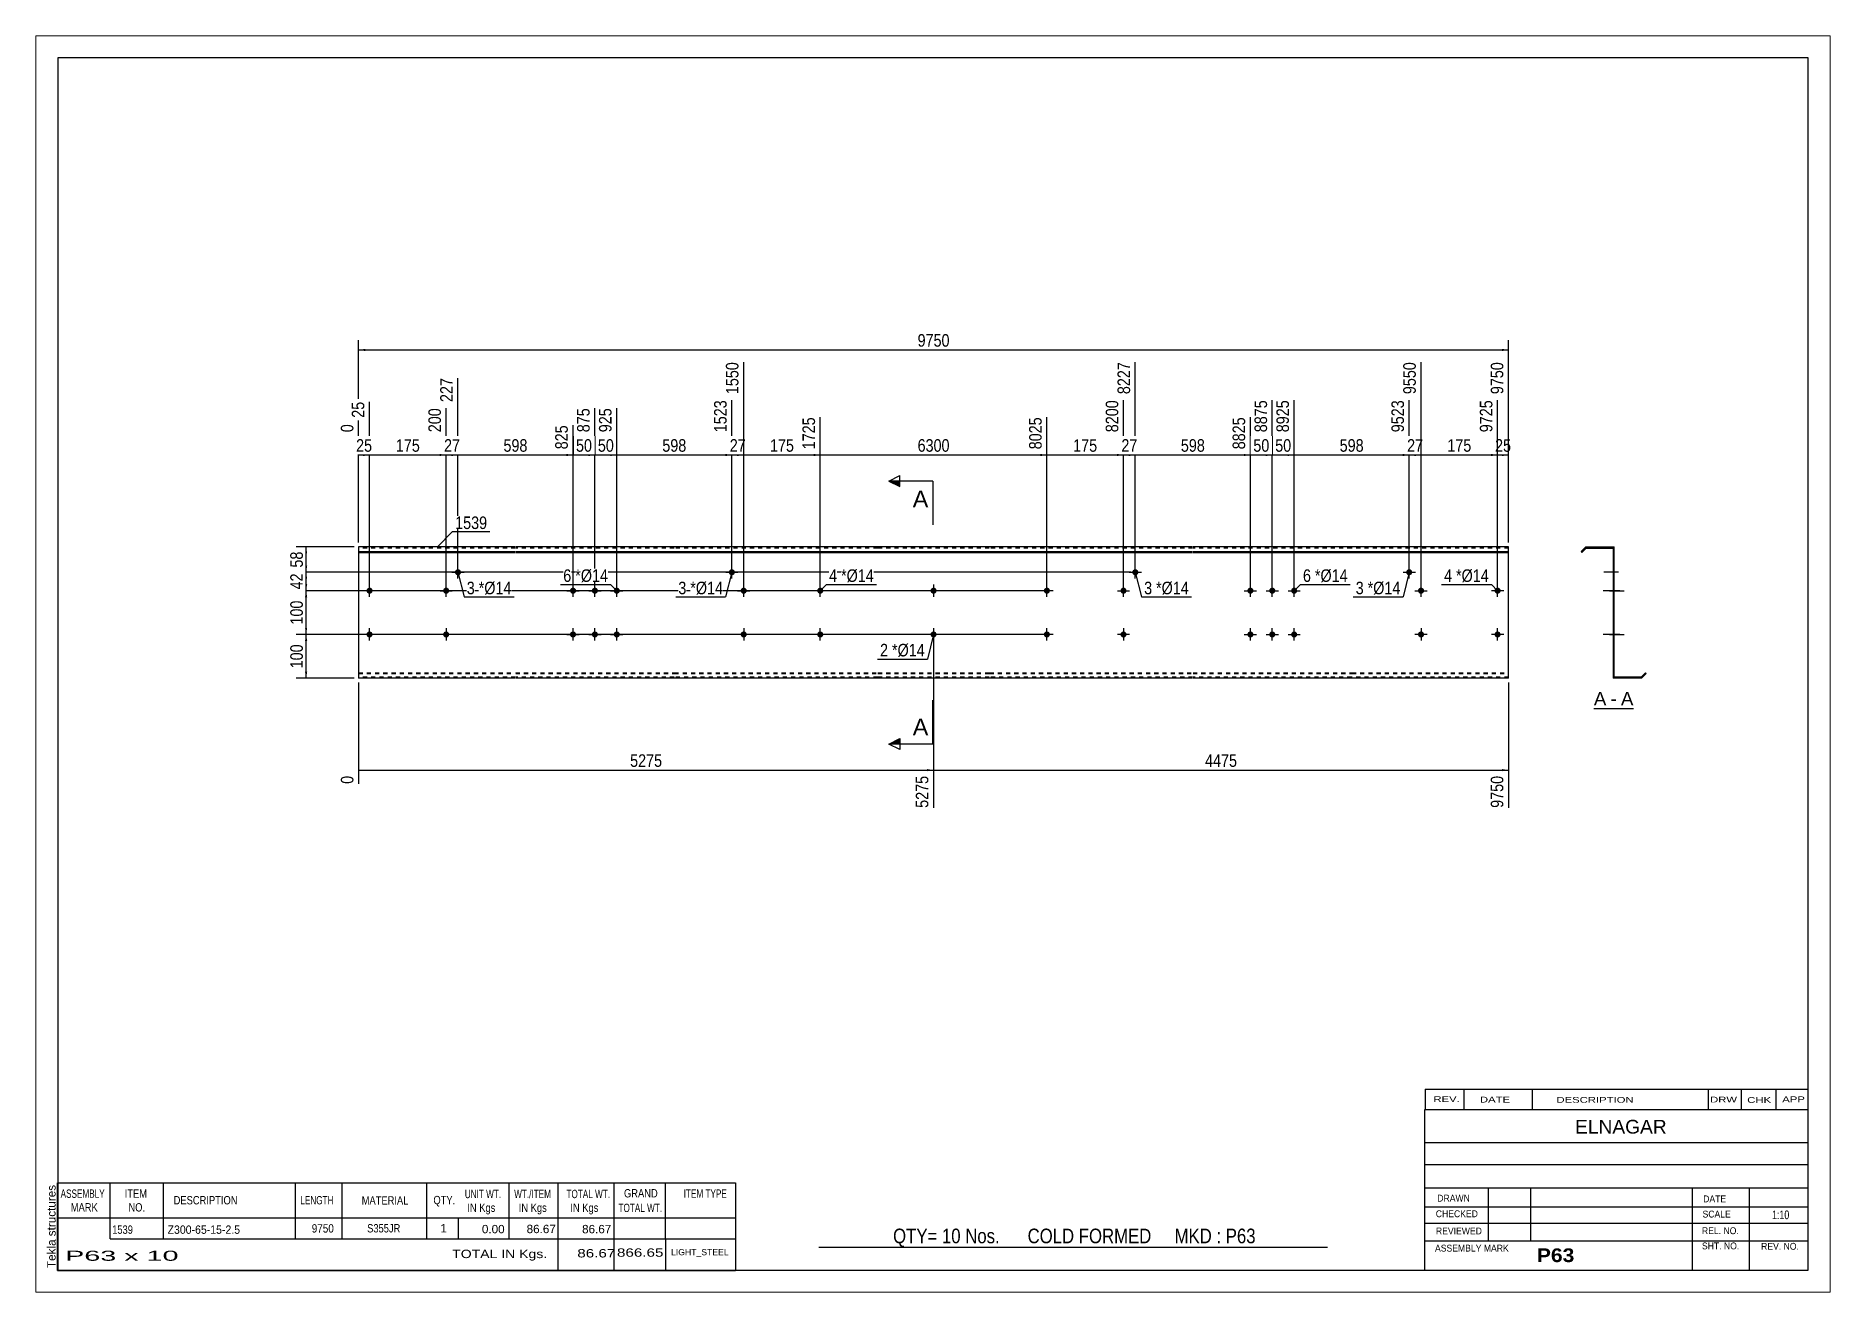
# Paper-space layout 'Layout1' of a CAD drawing. Header units: millimetres. Extents: x 0 to 410, y 0 to 287.
# The model-space entities are those that its viewports show. They can reach past a viewport. Long polylines and large blocks are cut down to what shows.
import ezdxf

# ---------------------------------------------------------------- set-up
doc = ezdxf.new("R2010")
doc.units = ezdxf.units.MM
doc.linetypes.add('DXK_LINE_DOT1', pattern=[1.8814, 0.9407, -0.9407])
doc.layers.add('Viewport layer', color=7, linetype='Continuous', plot=False)
doc.styles.add('Arial', font='ARIAL.TTF', dxfattribs={"height": 0.2})
doc.styles.add('Arial Bold', font='ARIALBD.TTF', dxfattribs={"height": 0.2})
doc.styles.add('Arial Narrow', font='ARIALN.TTF', dxfattribs={"height": 0.2})

# ---------------------------------------------------------------- blocks, each defined once
blk = doc.blocks.new('Unknown-629084247-2036')
at = {"color": 5, "linetype": 'Continuous'}
for p, q in [((331.25, 126.75), (-68.75, 126.75)), ((-68.75, 126.75), (-68.75, -150.25)), ((331.25, -150.25), (331.25, 126.75)), ((-68.75, -150.25), (331.25, -150.25))]:
    blk.add_line(p, q, dxfattribs=at)
at = {"color": 174, "linetype": 'Continuous', "style": 'Arial'}
blk.add_text('Tekla structures', height=1.9102, rotation=90, dxfattribs=at).set_placement((-69.25, -149.75))
blk = doc.blocks.new('Unknown-629084247-12 - 1243')
at = {"color": 7, "linetype": 'Continuous'}
blk.add_line((282.27, -21.95), (291.3, -21.95), dxfattribs=at)
at = {"color": 0, "linetype": 'Continuous'}
blk.add_wipeout([(285.11, -21.2), (285.11, -18), (282.27, -18), (282.27, -21.2)], dxfattribs=at)
blk.add_wipeout([(287.49, -21.2), (287.49, -18), (286.07, -18), (286.07, -21.2)], dxfattribs=at)
at = {"color": 96, "linetype": 'Continuous', "style": 'Arial'}
blk.add_text('A', height=3.06, dxfattribs=at).set_placement((282.27, -21.2))
at = {"color": 0, "linetype": 'Continuous'}
blk.add_wipeout([(291.3, -21.2), (291.3, -18), (288.45, -18), (288.45, -21.2)], dxfattribs=at)
at = {"color": 96, "linetype": 'Continuous', "style": 'Arial'}
for s, p in [('-', (286.07, -21.2)), ('A', (288.45, -21.2))]:
    blk.add_text(s, height=3.06, dxfattribs=at).set_placement(p)
blk = doc.blocks.new('Bolt-629084247-1223 - 1203')
at = {"linetype": 'Continuous'}
blk.add_hatch(color=3, dxfattribs=at).paths.add_polyline_path([(19.3, 5, -1), (20.7, 5, -1)])
at = {"color": 3, "linetype": 'Continuous'}
for p, q in [((18.6, 5), (21.4, 5)), ((20, 3.6), (20, 6.4))]:
    blk.add_line(p, q, dxfattribs=at)
blk = doc.blocks.new('Part-629084247-1218 - 1203')
at = {"color": 2, "linetype": 'Continuous'}
for p, q in [((0, 15), (0, -15)), ((35.8, 15), (0, 15)), ((0, 13.94), (35.8, 13.94)), ((0, 13.76), (35.8, 13.76)), ((72.09, 15), (35.9, 15)), ((35.9, 13.94), (72.09, 13.94)), ((35.9, 13.76), (72.09, 13.76)), ((118.58, 15), (72.19, 15)), ((72.19, 13.94), (118.58, 13.94)), ((72.19, 13.76), (118.58, 13.76)), ((144.08, 15), (118.68, 15)), ((118.68, 13.94), (144.08, 13.94)), ((118.68, 13.76), (144.08, 13.76)), ((190.58, 15), (144.18, 15)), ((144.18, 13.94), (190.58, 13.94)), ((144.18, 13.76), (190.58, 13.76)), ((226.87, 15), (190.68, 15)), ((190.68, 13.94), (226.87, 13.94)), ((190.68, 13.76), (226.87, 13.76)), ((262.77, 15), (226.97, 15)), ((226.97, 13.94), (262.77, 13.94)), ((226.97, 13.76), (262.77, 13.76)), ((262.77, 13.94), (262.77, 15)), ((262.77, -15), (262.77, 13.94)), ((35.8, -15), (0, -15)), ((72.09, -15), (35.9, -15)), ((118.58, -15), (72.19, -15)), ((144.08, -15), (118.68, -15)), ((190.58, -15), (144.18, -15)), ((226.87, -15), (190.68, -15)), ((262.77, -15), (226.97, -15))]:
    blk.add_line(p, q, dxfattribs=at)
at = {"color": 7, "linetype": 'DXK_LINE_DOT1'}
for p, q in [((35.8, 14.75), (0, 14.75)), ((72.09, 14.75), (35.9, 14.75)), ((118.58, 14.75), (72.19, 14.75)), ((144.08, 14.75), (118.68, 14.75)), ((190.58, 14.75), (144.18, 14.75)), ((226.87, 14.75), (190.68, 14.75)), ((262.77, 14.75), (226.97, 14.75)), ((0, -13.76), (35.8, -13.76)), ((0, -13.94), (35.8, -13.94)), ((35.8, -14.75), (0, -14.75)), ((35.9, -13.76), (72.09, -13.76)), ((35.9, -13.94), (72.09, -13.94)), ((72.09, -14.75), (35.9, -14.75)), ((72.19, -13.76), (118.58, -13.76)), ((72.19, -13.94), (118.58, -13.94)), ((118.58, -14.75), (72.19, -14.75)), ((118.68, -13.76), (144.08, -13.76)), ((118.68, -13.94), (144.08, -13.94)), ((144.08, -14.75), (118.68, -14.75)), ((144.18, -13.76), (190.58, -13.76)), ((144.18, -13.94), (190.58, -13.94)), ((190.58, -14.75), (144.18, -14.75)), ((190.68, -13.76), (226.87, -13.76)), ((190.68, -13.94), (226.87, -13.94)), ((226.87, -14.75), (190.68, -14.75)), ((226.97, -13.76), (262.77, -13.76)), ((226.97, -13.94), (262.77, -13.94)), ((262.77, -14.75), (226.97, -14.75))]:
    blk.add_line(p, q, dxfattribs=at)
blk = doc.blocks.new('Bolt-629084247-1219 - 1203')
at = {"linetype": 'Continuous'}
for points in [[(48.29, 5, -1), (49.69, 5, -1)], [(53.29, 5, -1), (54.69, 5, -1)], [(58.29, 5, -1), (59.69, 5, -1)], [(48.29, -5, -1), (49.69, -5, -1)], [(53.29, -5, -1), (54.69, -5, -1)], [(58.29, -5, -1), (59.69, -5, -1)]]:
    blk.add_hatch(color=3, dxfattribs=at).paths.add_polyline_path(points)
at = {"color": 3, "linetype": 'Continuous'}
for p, q in [((47.59, 5), (50.39, 5)), ((48.99, 3.6), (48.99, 6.4)), ((52.59, 5), (55.39, 5)), ((53.99, 3.6), (53.99, 6.4)), ((57.59, 5), (60.39, 5)), ((58.99, 3.6), (58.99, 6.4)), ((48.99, -6.4), (48.99, -3.6)), ((53.99, -6.4), (53.99, -3.6)), ((58.99, -6.4), (58.99, -3.6)), ((47.59, -5), (50.39, -5)), ((52.59, -5), (55.39, -5)), ((57.59, -5), (60.39, -5))]:
    blk.add_line(p, q, dxfattribs=at)
blk = doc.blocks.new('Bolt-629084247-1220 - 1203')
at = {"linetype": 'Continuous'}
blk.add_hatch(color=3, dxfattribs=at).paths.add_polyline_path([(22, 9.21, -1), (23.4, 9.21, -1)])
at = {"color": 3, "linetype": 'Continuous'}
for p, q in [((21.3, 9.21), (24.1, 9.21)), ((22.7, 7.81), (22.7, 10.61))]:
    blk.add_line(p, q, dxfattribs=at)
blk = doc.blocks.new('Bolt-629084247-1221 - 1203')
at = {"linetype": 'Continuous'}
blk.add_hatch(color=3, dxfattribs=at).paths.add_polyline_path([(84.59, 9.21, -1), (85.99, 9.21, -1)])
at = {"color": 3, "linetype": 'Continuous'}
for p, q in [((83.89, 9.21), (86.69, 9.21)), ((85.29, 7.81), (85.29, 10.61))]:
    blk.add_line(p, q, dxfattribs=at)
blk = doc.blocks.new('Bolt-629084247-1222 - 1203')
at = {"linetype": 'Continuous'}
blk.add_hatch(color=3, dxfattribs=at).paths.add_polyline_path([(20.7, -5, -1), (19.3, -5, -1)])
at = {"color": 3, "linetype": 'Continuous'}
for p, q in [((20, -3.6), (20, -6.4)), ((21.4, -5), (18.6, -5))]:
    blk.add_line(p, q, dxfattribs=at)
blk = doc.blocks.new('Bolt-629084247-1224 - 1203')
at = {"linetype": 'Continuous'}
for points in [[(203.08, 5, -1), (204.48, 5, -1)], [(208.08, 5, -1), (209.48, 5, -1)], [(213.08, 5, -1), (214.48, 5, -1)], [(203.08, -5, -1), (204.48, -5, -1)], [(208.08, -5, -1), (209.48, -5, -1)], [(213.08, -5, -1), (214.48, -5, -1)]]:
    blk.add_hatch(color=3, dxfattribs=at).paths.add_polyline_path(points)
at = {"color": 3, "linetype": 'Continuous'}
for p, q in [((202.38, 5), (205.18, 5)), ((203.78, 3.6), (203.78, 6.4)), ((207.38, 5), (210.18, 5)), ((208.78, 3.6), (208.78, 6.4)), ((212.38, 5), (215.18, 5)), ((213.78, 3.6), (213.78, 6.4)), ((203.78, -6.4), (203.78, -3.6)), ((208.78, -6.4), (208.78, -3.6)), ((213.78, -6.4), (213.78, -3.6)), ((202.38, -5), (205.18, -5)), ((207.38, -5), (210.18, -5)), ((212.38, -5), (215.18, -5))]:
    blk.add_line(p, q, dxfattribs=at)
blk = doc.blocks.new('Bolt-629084247-1225 - 1203')
at = {"linetype": 'Continuous'}
blk.add_hatch(color=3, dxfattribs=at).paths.add_polyline_path([(176.78, 9.21, -1), (178.18, 9.21, -1)])
at = {"color": 3, "linetype": 'Continuous'}
for p, q in [((176.08, 9.21), (178.88, 9.21)), ((177.48, 7.81), (177.48, 10.61))]:
    blk.add_line(p, q, dxfattribs=at)
blk = doc.blocks.new('Bolt-629084247-1226 - 1203')
at = {"linetype": 'Continuous'}
blk.add_hatch(color=3, dxfattribs=at).paths.add_polyline_path([(239.37, 9.21, -1), (240.77, 9.21, -1)])
at = {"color": 3, "linetype": 'Continuous'}
for p, q in [((238.67, 9.21), (241.47, 9.21)), ((240.07, 7.81), (240.07, 10.61))]:
    blk.add_line(p, q, dxfattribs=at)
blk = doc.blocks.new('Bolt-629084247-1227 - 1203')
at = {"linetype": 'Continuous'}
blk.add_hatch(color=3, dxfattribs=at).paths.add_polyline_path([(175.48, -5, -1), (174.08, -5, -1)])
at = {"color": 3, "linetype": 'Continuous'}
for p, q in [((174.78, -3.6), (174.78, -6.4)), ((176.18, -5), (173.38, -5))]:
    blk.add_line(p, q, dxfattribs=at)
blk = doc.blocks.new('Bolt-629084247-1228 - 1203')
at = {"linetype": 'Continuous'}
blk.add_hatch(color=3, dxfattribs=at).paths.add_polyline_path([(174.08, 5, -1), (175.48, 5, -1)])
at = {"color": 3, "linetype": 'Continuous'}
for p, q in [((173.38, 5), (176.18, 5)), ((174.78, 3.6), (174.78, 6.4))]:
    blk.add_line(p, q, dxfattribs=at)
blk = doc.blocks.new('Bolt-629084247-1229 - 1203')
at = {"linetype": 'Continuous'}
blk.add_hatch(color=3, dxfattribs=at).paths.add_polyline_path([(242.07, 5, -1), (243.47, 5, -1)])
at = {"color": 3, "linetype": 'Continuous'}
for p, q in [((241.37, 5), (244.17, 5)), ((242.77, 3.6), (242.77, 6.4))]:
    blk.add_line(p, q, dxfattribs=at)
blk = doc.blocks.new('Bolt-629084247-1230 - 1203')
at = {"linetype": 'Continuous'}
blk.add_hatch(color=3, dxfattribs=at).paths.add_polyline_path([(243.47, -5, -1), (242.07, -5, -1)])
at = {"color": 3, "linetype": 'Continuous'}
for p, q in [((242.77, -3.6), (242.77, -6.4)), ((244.17, -5), (241.37, -5))]:
    blk.add_line(p, q, dxfattribs=at)
blk = doc.blocks.new('Bolt-629084247-1231 - 1203')
at = {"linetype": 'Continuous'}
for points in [[(156.58, 5, -1), (157.98, 5, -1)], [(259.57, 5, -1), (260.97, 5, -1)]]:
    blk.add_hatch(color=3, dxfattribs=at).paths.add_polyline_path(points)
at = {"color": 3, "linetype": 'Continuous'}
for p, q in [((158.68, 5), (155.88, 5)), ((157.28, 3.6), (157.28, 6.4)), ((261.67, 5), (258.87, 5)), ((260.27, 3.6), (260.27, 6.4))]:
    blk.add_line(p, q, dxfattribs=at)
blk = doc.blocks.new('Bolt-629084247-1232 - 1203')
at = {"linetype": 'Continuous'}
for points in [[(156.58, -5, -1), (157.98, -5, -1)], [(259.57, -5, -1), (260.97, -5, -1)]]:
    blk.add_hatch(color=3, dxfattribs=at).paths.add_polyline_path(points)
at = {"color": 3, "linetype": 'Continuous'}
for p, q in [((157.28, -6.4), (157.28, -3.6)), ((260.27, -6.4), (260.27, -3.6)), ((158.68, -5), (155.88, -5)), ((261.67, -5), (258.87, -5))]:
    blk.add_line(p, q, dxfattribs=at)
blk = doc.blocks.new('Bolt-629084247-1233 - 1203')
at = {"linetype": 'Continuous'}
blk.add_hatch(color=3, dxfattribs=at).paths.add_polyline_path([(87.29, 5, -1), (88.69, 5, -1)])
at = {"color": 3, "linetype": 'Continuous'}
for p, q in [((86.59, 5), (89.39, 5)), ((87.99, 3.6), (87.99, 6.4))]:
    blk.add_line(p, q, dxfattribs=at)
blk = doc.blocks.new('Bolt-629084247-1234 - 1203')
at = {"linetype": 'Continuous'}
blk.add_hatch(color=3, dxfattribs=at).paths.add_polyline_path([(88.69, -5, -1), (87.29, -5, -1)])
at = {"color": 3, "linetype": 'Continuous'}
for p, q in [((87.99, -3.6), (87.99, -6.4)), ((89.39, -5), (86.59, -5))]:
    blk.add_line(p, q, dxfattribs=at)
blk = doc.blocks.new('Bolt-629084247-1235 - 1203')
at = {"linetype": 'Continuous'}
for points in [[(1.8, 5, -1), (3.2, 5, -1)], [(104.79, 5, -1), (106.19, 5, -1)]]:
    blk.add_hatch(color=3, dxfattribs=at).paths.add_polyline_path(points)
at = {"color": 3, "linetype": 'Continuous'}
for p, q in [((3.9, 5), (1.1, 5)), ((2.5, 3.6), (2.5, 6.4)), ((106.89, 5), (104.09, 5)), ((105.49, 3.6), (105.49, 6.4))]:
    blk.add_line(p, q, dxfattribs=at)
blk = doc.blocks.new('Bolt-629084247-1236 - 1203')
at = {"linetype": 'Continuous'}
for points in [[(1.8, -5, -1), (3.2, -5, -1)], [(104.79, -5, -1), (106.19, -5, -1)]]:
    blk.add_hatch(color=3, dxfattribs=at).paths.add_polyline_path(points)
at = {"color": 3, "linetype": 'Continuous'}
for p, q in [((2.5, -6.4), (2.5, -3.6)), ((105.49, -6.4), (105.49, -3.6)), ((3.9, -5), (1.1, -5)), ((106.89, -5), (104.09, -5))]:
    blk.add_line(p, q, dxfattribs=at)
blk = doc.blocks.new('Bolt-629084247-1237 - 1203')
at = {"linetype": 'Continuous'}
for points in [[(132.08, 5, -1), (130.68, 5, -1)], [(132.08, -5, -1), (130.68, -5, -1)]]:
    blk.add_hatch(color=3, dxfattribs=at).paths.add_polyline_path(points)
at = {"color": 3, "linetype": 'Continuous'}
for p, q in [((132.78, 5), (129.98, 5)), ((131.38, 6.4), (131.38, 3.6)), ((131.38, -3.6), (131.38, -6.4)), ((132.78, -5), (129.98, -5))]:
    blk.add_line(p, q, dxfattribs=at)
blk = doc.blocks.new('Bolt-629084247-1248 - 1243')
at = {"linetype": 'Continuous'}
blk.add_hatch(color=3, dxfattribs=at).paths.add_polyline_path([(286.66, 9.91), (286.66, 8.51), (286.91, 8.51), (286.91, 9.91)])
at = {"color": 3, "linetype": 'Continuous'}
for p, q in [((287.86, 9.21), (284.56, 9.21)), ((286.91, 9.91), (286.66, 9.91)), ((286.91, 8.51), (286.66, 8.51))]:
    blk.add_line(p, q, dxfattribs=at)
blk = doc.blocks.new('Bolt-629084247-1264 - 1243')
at = {"linetype": 'Continuous'}
for points in [[(286.91, 4.3), (286.91, 5.7), (286.66, 5.7), (286.66, 4.3)], [(286.91, -5.7), (286.91, -4.3), (286.66, -4.3), (286.66, -5.7)]]:
    blk.add_hatch(color=3, dxfattribs=at).paths.add_polyline_path(points)
at = {"color": 3, "linetype": 'Continuous'}
for p, q in [((286.91, 5), (284.66, 5)), ((286.91, 5.7), (286.66, 5.7)), ((286.91, 4.3), (286.66, 4.3)), ((286.91, -5), (284.66, -5)), ((286.91, -4.3), (286.66, -4.3)), ((286.91, -5.7), (286.66, -5.7))]:
    blk.add_line(p, q, dxfattribs=at)
blk = doc.blocks.new('Part-629084247-1245 - 1243')
at = {"color": 2, "linetype": 'Continuous'}
for p, q in [((280.41, 15), (279.35, 13.94)), ((279.35, 13.94), (279.52, 13.76)), ((279.52, 13.76), (280.51, 14.75)), ((280.41, 15), (286.91, 15)), ((280.51, 14.75), (286.66, 14.75)), ((286.66, 14.75), (286.66, -15)), ((286.91, -14.75), (286.91, 15)), ((293.16, -15), (286.66, -15)), ((293.05, -14.75), (286.91, -14.75)), ((294.04, -13.76), (293.05, -14.75)), ((293.16, -15), (294.22, -13.94)), ((294.22, -13.94), (294.04, -13.76))]:
    blk.add_line(p, q, dxfattribs=at)
blk = doc.blocks.new('Bolt-629084247-1246 - 1243')
at = {"linetype": 'Continuous'}
for points in [[(286.66, 5.7), (286.66, 4.3), (286.91, 4.3), (286.91, 5.7)], [(286.66, 5.7), (286.66, 4.3), (286.91, 4.3), (286.91, 5.7)], [(286.66, 5.7), (286.66, 4.3), (286.91, 4.3), (286.91, 5.7)], [(286.66, -4.3), (286.66, -5.7), (286.91, -5.7), (286.91, -4.3)], [(286.66, -4.3), (286.66, -5.7), (286.91, -5.7), (286.91, -4.3)], [(286.66, -4.3), (286.66, -5.7), (286.91, -5.7), (286.91, -4.3)]]:
    blk.add_hatch(color=3, dxfattribs=at).paths.add_polyline_path(points)
at = {"color": 3, "linetype": 'Continuous'}
for p, q in [((288.21, 5), (284.41, 5)), ((288.21, 5), (284.41, 5)), ((288.21, 5), (284.41, 5)), ((286.91, 5.7), (286.66, 5.7)), ((286.91, 5.7), (286.66, 5.7)), ((286.91, 5.7), (286.66, 5.7)), ((286.91, 4.3), (286.66, 4.3)), ((286.91, 4.3), (286.66, 4.3)), ((286.91, 4.3), (286.66, 4.3)), ((288.21, -5), (284.41, -5)), ((288.21, -5), (284.41, -5)), ((288.21, -5), (284.41, -5)), ((286.91, -4.3), (286.66, -4.3)), ((286.91, -4.3), (286.66, -4.3)), ((286.91, -4.3), (286.66, -4.3)), ((286.91, -5.7), (286.66, -5.7)), ((286.91, -5.7), (286.66, -5.7)), ((286.91, -5.7), (286.66, -5.7))]:
    blk.add_line(p, q, dxfattribs=at)
blk = doc.blocks.new('Bolt-629084247-1247 - 1243')
at = {"linetype": 'Continuous'}
blk.add_hatch(color=3, dxfattribs=at).paths.add_polyline_path([(286.66, 9.91), (286.66, 8.51), (286.91, 8.51), (286.91, 9.91)])
at = {"color": 3, "linetype": 'Continuous'}
for p, q in [((287.86, 9.21), (284.56, 9.21)), ((286.91, 9.91), (286.66, 9.91)), ((286.91, 8.51), (286.66, 8.51))]:
    blk.add_line(p, q, dxfattribs=at)
blk = doc.blocks.new('Bolt-629084247-1249 - 1243')
at = {"linetype": 'Continuous'}
blk.add_hatch(color=3, dxfattribs=at).paths.add_polyline_path([(286.91, -5.7), (286.91, -4.3), (286.66, -4.3), (286.66, -5.7)])
at = {"color": 3, "linetype": 'Continuous'}
for p, q in [((286.91, -4.3), (286.66, -4.3)), ((287.71, -5), (286.66, -5)), ((286.91, -5.7), (286.66, -5.7))]:
    blk.add_line(p, q, dxfattribs=at)
blk = doc.blocks.new('Bolt-629084247-1250 - 1243')
at = {"linetype": 'Continuous'}
blk.add_hatch(color=3, dxfattribs=at).paths.add_polyline_path([(286.66, 5.7), (286.66, 4.3), (286.91, 4.3), (286.91, 5.7)])
at = {"color": 3, "linetype": 'Continuous'}
for p, q in [((287.86, 5), (284.56, 5)), ((286.91, 5.7), (286.66, 5.7)), ((286.91, 4.3), (286.66, 4.3))]:
    blk.add_line(p, q, dxfattribs=at)
blk = doc.blocks.new('Bolt-629084247-1251 - 1243')
at = {"linetype": 'Continuous'}
for points in [[(286.66, 5.7), (286.66, 4.3), (286.91, 4.3), (286.91, 5.7)], [(286.66, 5.7), (286.66, 4.3), (286.91, 4.3), (286.91, 5.7)], [(286.66, 5.7), (286.66, 4.3), (286.91, 4.3), (286.91, 5.7)], [(286.66, -4.3), (286.66, -5.7), (286.91, -5.7), (286.91, -4.3)], [(286.66, -4.3), (286.66, -5.7), (286.91, -5.7), (286.91, -4.3)], [(286.66, -4.3), (286.66, -5.7), (286.91, -5.7), (286.91, -4.3)]]:
    blk.add_hatch(color=3, dxfattribs=at).paths.add_polyline_path(points)
at = {"color": 3, "linetype": 'Continuous'}
for p, q in [((288.21, 5), (284.41, 5)), ((288.21, 5), (284.41, 5)), ((288.21, 5), (284.41, 5)), ((286.91, 5.7), (286.66, 5.7)), ((286.91, 5.7), (286.66, 5.7)), ((286.91, 5.7), (286.66, 5.7)), ((286.91, 4.3), (286.66, 4.3)), ((286.91, 4.3), (286.66, 4.3)), ((286.91, 4.3), (286.66, 4.3)), ((288.21, -5), (284.41, -5)), ((288.21, -5), (284.41, -5)), ((288.21, -5), (284.41, -5)), ((286.91, -4.3), (286.66, -4.3)), ((286.91, -4.3), (286.66, -4.3)), ((286.91, -4.3), (286.66, -4.3)), ((286.91, -5.7), (286.66, -5.7)), ((286.91, -5.7), (286.66, -5.7)), ((286.91, -5.7), (286.66, -5.7))]:
    blk.add_line(p, q, dxfattribs=at)
blk = doc.blocks.new('Bolt-629084247-1252 - 1243')
at = {"linetype": 'Continuous'}
blk.add_hatch(color=3, dxfattribs=at).paths.add_polyline_path([(286.66, 9.91), (286.66, 8.51), (286.91, 8.51), (286.91, 9.91)])
at = {"color": 3, "linetype": 'Continuous'}
for p, q in [((287.83, 9.21), (284.53, 9.21)), ((286.91, 9.91), (286.66, 9.91)), ((286.91, 8.51), (286.66, 8.51))]:
    blk.add_line(p, q, dxfattribs=at)
blk = doc.blocks.new('Bolt-629084247-1253 - 1243')
at = {"linetype": 'Continuous'}
blk.add_hatch(color=3, dxfattribs=at).paths.add_polyline_path([(286.66, 9.91), (286.66, 8.51), (286.91, 8.51), (286.91, 9.91)])
at = {"color": 3, "linetype": 'Continuous'}
for p, q in [((287.83, 9.21), (284.53, 9.21)), ((286.91, 9.91), (286.66, 9.91)), ((286.91, 8.51), (286.66, 8.51))]:
    blk.add_line(p, q, dxfattribs=at)
blk = doc.blocks.new('Bolt-629084247-1254 - 1243')
at = {"linetype": 'Continuous'}
blk.add_hatch(color=3, dxfattribs=at).paths.add_polyline_path([(286.91, -5.7), (286.91, -4.3), (286.66, -4.3), (286.66, -5.7)])
at = {"color": 3, "linetype": 'Continuous'}
for p, q in [((286.91, -4.3), (286.66, -4.3)), ((287.71, -5), (286.66, -5)), ((286.91, -5.7), (286.66, -5.7))]:
    blk.add_line(p, q, dxfattribs=at)
blk = doc.blocks.new('Bolt-629084247-1255 - 1243')
at = {"linetype": 'Continuous'}
blk.add_hatch(color=3, dxfattribs=at).paths.add_polyline_path([(286.66, 5.7), (286.66, 4.3), (286.91, 4.3), (286.91, 5.7)])
at = {"color": 3, "linetype": 'Continuous'}
for p, q in [((287.83, 5), (284.53, 5)), ((286.91, 5.7), (286.66, 5.7)), ((286.91, 4.3), (286.66, 4.3))]:
    blk.add_line(p, q, dxfattribs=at)
blk = doc.blocks.new('Bolt-629084247-1256 - 1243')
at = {"linetype": 'Continuous'}
blk.add_hatch(color=3, dxfattribs=at).paths.add_polyline_path([(286.66, 5.7), (286.66, 4.3), (286.91, 4.3), (286.91, 5.7)])
at = {"color": 3, "linetype": 'Continuous'}
for p, q in [((287.83, 5), (284.53, 5)), ((286.91, 5.7), (286.66, 5.7)), ((286.91, 4.3), (286.66, 4.3))]:
    blk.add_line(p, q, dxfattribs=at)
blk = doc.blocks.new('Bolt-629084247-1257 - 1243')
at = {"linetype": 'Continuous'}
blk.add_hatch(color=3, dxfattribs=at).paths.add_polyline_path([(286.91, -5.7), (286.91, -4.3), (286.66, -4.3), (286.66, -5.7)])
at = {"color": 3, "linetype": 'Continuous'}
for p, q in [((286.91, -4.3), (286.66, -4.3)), ((287.71, -5), (286.66, -5)), ((286.91, -5.7), (286.66, -5.7))]:
    blk.add_line(p, q, dxfattribs=at)
blk = doc.blocks.new('Bolt-629084247-1258 - 1243')
at = {"linetype": 'Continuous'}
blk.add_hatch(color=3, dxfattribs=at).paths.add_polyline_path([(286.66, 5.7), (286.66, 4.3), (286.91, 4.3), (286.91, 5.7)])
blk.add_hatch(color=3, dxfattribs=at).paths.add_polyline_path([(286.66, 5.7), (286.66, 4.3), (286.91, 4.3), (286.91, 5.7)])
at = {"color": 3, "linetype": 'Continuous'}
for p, q in [((285.86, 5), (289.16, 5)), ((285.86, 5), (289.16, 5)), ((286.66, 5.7), (286.91, 5.7)), ((286.66, 5.7), (286.91, 5.7)), ((286.66, 4.3), (286.91, 4.3)), ((286.66, 4.3), (286.91, 4.3))]:
    blk.add_line(p, q, dxfattribs=at)
blk = doc.blocks.new('Bolt-629084247-1259 - 1243')
at = {"linetype": 'Continuous'}
blk.add_hatch(color=3, dxfattribs=at).paths.add_polyline_path([(286.66, -4.3), (286.66, -5.7), (286.91, -5.7), (286.91, -4.3)])
blk.add_hatch(color=3, dxfattribs=at).paths.add_polyline_path([(286.66, -4.3), (286.66, -5.7), (286.91, -5.7), (286.91, -4.3)])
at = {"color": 3, "linetype": 'Continuous'}
for p, q in [((285.86, -5), (289.16, -5)), ((285.86, -5), (289.16, -5)), ((286.66, -4.3), (286.91, -4.3)), ((286.66, -4.3), (286.91, -4.3)), ((286.66, -5.7), (286.91, -5.7)), ((286.66, -5.7), (286.91, -5.7))]:
    blk.add_line(p, q, dxfattribs=at)
blk = doc.blocks.new('Bolt-629084247-1260 - 1243')
at = {"linetype": 'Continuous'}
blk.add_hatch(color=3, dxfattribs=at).paths.add_polyline_path([(286.66, 5.7), (286.66, 4.3), (286.91, 4.3), (286.91, 5.7)])
at = {"color": 3, "linetype": 'Continuous'}
for p, q in [((287.86, 5), (284.56, 5)), ((286.91, 5.7), (286.66, 5.7)), ((286.91, 4.3), (286.66, 4.3))]:
    blk.add_line(p, q, dxfattribs=at)
blk = doc.blocks.new('Bolt-629084247-1261 - 1243')
at = {"linetype": 'Continuous'}
blk.add_hatch(color=3, dxfattribs=at).paths.add_polyline_path([(286.91, -5.7), (286.91, -4.3), (286.66, -4.3), (286.66, -5.7)])
at = {"color": 3, "linetype": 'Continuous'}
for p, q in [((286.91, -4.3), (286.66, -4.3)), ((287.71, -5), (286.66, -5)), ((286.91, -5.7), (286.66, -5.7))]:
    blk.add_line(p, q, dxfattribs=at)
blk = doc.blocks.new('Bolt-629084247-1262 - 1243')
at = {"linetype": 'Continuous'}
blk.add_hatch(color=3, dxfattribs=at).paths.add_polyline_path([(286.66, 5.7), (286.66, 4.3), (286.91, 4.3), (286.91, 5.7)])
blk.add_hatch(color=3, dxfattribs=at).paths.add_polyline_path([(286.66, 5.7), (286.66, 4.3), (286.91, 4.3), (286.91, 5.7)])
at = {"color": 3, "linetype": 'Continuous'}
for p, q in [((285.86, 5), (289.16, 5)), ((285.86, 5), (289.16, 5)), ((286.66, 5.7), (286.91, 5.7)), ((286.66, 5.7), (286.91, 5.7)), ((286.66, 4.3), (286.91, 4.3)), ((286.66, 4.3), (286.91, 4.3))]:
    blk.add_line(p, q, dxfattribs=at)
blk = doc.blocks.new('Bolt-629084247-1263 - 1243')
at = {"linetype": 'Continuous'}
blk.add_hatch(color=3, dxfattribs=at).paths.add_polyline_path([(286.66, -4.3), (286.66, -5.7), (286.91, -5.7), (286.91, -4.3)])
blk.add_hatch(color=3, dxfattribs=at).paths.add_polyline_path([(286.66, -4.3), (286.66, -5.7), (286.91, -5.7), (286.91, -4.3)])
at = {"color": 3, "linetype": 'Continuous'}
for p, q in [((285.86, -5), (289.16, -5)), ((285.86, -5), (289.16, -5)), ((286.66, -4.3), (286.91, -4.3)), ((286.66, -4.3), (286.91, -4.3)), ((286.66, -5.7), (286.91, -5.7)), ((286.66, -5.7), (286.91, -5.7))]:
    blk.add_line(p, q, dxfattribs=at)
blk = doc.blocks.new('StraightDimension-629084247-1289 - 1203')
at = {"linetype": 'Continuous'}
blk.add_hatch(color=7, dxfattribs=at).paths.add_polyline_path([(155.78, 36.25), (157.28, 36), (155.78, 35.75)])
at = {"color": 7, "linetype": 'Continuous'}
for p, q in [((105.49, 6), (105.49, 44.61)), ((157.28, 6), (157.28, 44.61)), ((105.49, 36), (157.28, 36))]:
    blk.add_line(p, q, dxfattribs=at)
at = {"color": 0, "linetype": 'Continuous'}
blk.add_wipeout([(156.68, 45.21), (152.48, 45.21), (152.48, 36.7), (156.68, 36.7)], dxfattribs=at)
at = {"color": 0}
blk.add_wipeout([(135.64, 36.15), (135.64, 40.35), (127.13, 40.35), (127.13, 36.15)], dxfattribs=at)
at = {"color": 3, "linetype": 'Continuous', "style": 'Arial Narrow'}
blk.add_text('8025', height=2.863, rotation=90.0002, dxfattribs=at).set_placement((156.08, 37.3))
at = {"color": 3, "style": 'Arial Narrow'}
blk.add_text('6300', height=2.863, dxfattribs=at).set_placement((127.73, 36.75))
blk = doc.blocks.new('StraightDimension-629084247-1284 - 1203')
at = {"linetype": 'Continuous'}
blk.add_hatch(color=7, dxfattribs=at).paths.add_polyline_path([(212.28, 36.25), (213.78, 36), (212.28, 35.75)])
at = {"color": 7, "linetype": 'Continuous'}
for p, q in [((208.78, 6), (208.78, 48.51)), ((213.78, 6), (213.78, 48.51)), ((208.78, 36), (213.78, 36))]:
    blk.add_line(p, q, dxfattribs=at)
at = {"color": 0}
blk.add_wipeout([(213.7, 36.15), (213.7, 40.35), (208.85, 40.35), (208.85, 36.15)], dxfattribs=at)
at = {"color": 0, "linetype": 'Continuous'}
blk.add_wipeout([(213.18, 49.11), (208.98, 49.11), (208.98, 40.6), (213.18, 40.6)], dxfattribs=at)
at = {"color": 3, "linetype": 'Continuous', "style": 'Arial Narrow'}
blk.add_text('8925', height=2.863, rotation=90.0002, dxfattribs=at).set_placement((212.58, 41.2))
at = {"color": 3, "style": 'Arial Narrow'}
blk.add_text('50', height=2.863, dxfattribs=at).set_placement((209.45, 36.75))
blk = doc.blocks.new('StraightDimension-629084247-1283 - 1203')
at = {"linetype": 'Continuous'}
blk.add_hatch(color=7, dxfattribs=at).paths.add_polyline_path([(238.57, 36.25), (240.07, 36), (238.57, 35.75)])
at = {"color": 7, "linetype": 'Continuous'}
for p, q in [((213.78, 6), (213.78, 48.51)), ((240.07, 10.21), (240.07, 48.51)), ((213.78, 36), (240.07, 36))]:
    blk.add_line(p, q, dxfattribs=at)
at = {"color": 0, "linetype": 'Continuous'}
blk.add_wipeout([(239.47, 49.11), (235.27, 49.11), (235.27, 40.6), (239.47, 40.6)], dxfattribs=at)
at = {"color": 0}
blk.add_wipeout([(230.26, 36.15), (230.26, 40.35), (223.58, 40.35), (223.58, 36.15)], dxfattribs=at)
at = {"color": 3, "linetype": 'Continuous', "style": 'Arial Narrow'}
blk.add_text('9523', height=2.863, rotation=90.0002, dxfattribs=at).set_placement((238.87, 41.2))
at = {"color": 3, "style": 'Arial Narrow'}
blk.add_text('598', height=2.863, dxfattribs=at).set_placement((224.18, 36.75))
blk = doc.blocks.new('StraightDimension-629084247-1293 - 1203')
at = {"linetype": 'Continuous'}
blk.add_hatch(color=7, dxfattribs=at).paths.add_polyline_path([(57.49, 36.25), (58.99, 36), (57.49, 35.75)])
at = {"color": 7, "linetype": 'Continuous'}
for p, q in [((53.99, 6), (53.99, 46.68)), ((58.99, 6), (58.99, 46.68)), ((53.99, 36), (58.99, 36))]:
    blk.add_line(p, q, dxfattribs=at)
at = {"color": 0}
blk.add_wipeout([(58.92, 36.15), (58.92, 40.35), (54.07, 40.35), (54.07, 36.15)], dxfattribs=at)
at = {"color": 0, "linetype": 'Continuous'}
blk.add_wipeout([(58.39, 47.28), (54.19, 47.28), (54.19, 40.6), (58.39, 40.6)], dxfattribs=at)
at = {"color": 3, "linetype": 'Continuous', "style": 'Arial Narrow'}
blk.add_text('925', height=2.863, rotation=90.0002, dxfattribs=at).set_placement((57.79, 41.2))
at = {"color": 3, "style": 'Arial Narrow'}
blk.add_text('50', height=2.863, dxfattribs=at).set_placement((54.67, 36.75))
blk = doc.blocks.new('StraightDimension-629084247-1282 - 1203')
at = {"linetype": 'Continuous'}
blk.add_hatch(color=7, dxfattribs=at).paths.add_polyline_path([(241.27, 36.25), (242.77, 36), (241.27, 35.75)])
at = {"color": 7, "linetype": 'Continuous'}
for p, q in [((242.77, 6), (242.77, 57.21)), ((240.07, 10.21), (240.07, 48.51)), ((240.07, 36), (242.77, 36))]:
    blk.add_line(p, q, dxfattribs=at)
at = {"color": 0, "linetype": 'Continuous'}
blk.add_wipeout([(242.17, 57.81), (237.97, 57.81), (237.97, 49.3), (242.17, 49.3)], dxfattribs=at)
at = {"color": 0}
blk.add_wipeout([(243.85, 36.15), (243.85, 40.35), (238.99, 40.35), (238.99, 36.15)], dxfattribs=at)
at = {"color": 3, "linetype": 'Continuous', "style": 'Arial Narrow'}
blk.add_text('9550', height=2.863, rotation=90.0002, dxfattribs=at).set_placement((241.57, 49.9))
at = {"color": 3, "style": 'Arial Narrow'}
blk.add_text('27', height=2.863, dxfattribs=at).set_placement((239.59, 36.75))
blk = doc.blocks.new('StraightDimension-629084247-1297 - 1203')
at = {"linetype": 'Continuous'}
blk.add_hatch(color=7, dxfattribs=at).paths.add_polyline_path([(18.5, 36.25), (20, 36), (18.5, 35.75)])
at = {"color": 7, "linetype": 'Continuous'}
for p, q in [((2.5, 6), (2.5, 48.16)), ((20, 6), (20, 46.68)), ((2.5, 36), (20, 36))]:
    blk.add_line(p, q, dxfattribs=at)
at = {"color": 0}
blk.add_wipeout([(14.59, 36.15), (14.59, 40.35), (7.91, 40.35), (7.91, 36.15)], dxfattribs=at)
at = {"color": 0, "linetype": 'Continuous'}
blk.add_wipeout([(19.4, 47.28), (15.2, 47.28), (15.2, 40.6), (19.4, 40.6)], dxfattribs=at)
at = {"color": 3, "linetype": 'Continuous', "style": 'Arial Narrow'}
blk.add_text('200', height=2.863, rotation=90.0002, dxfattribs=at).set_placement((18.8, 41.2))
at = {"color": 3, "style": 'Arial Narrow'}
blk.add_text('175', height=2.863, dxfattribs=at).set_placement((8.51, 36.75))
blk = doc.blocks.new('StraightDimension-629084247-1292 - 1203')
at = {"linetype": 'Continuous'}
blk.add_hatch(color=7, dxfattribs=at).paths.add_polyline_path([(83.79, 36.25), (85.29, 36), (83.79, 35.75)])
at = {"color": 7, "linetype": 'Continuous'}
for p, q in [((58.99, 6), (58.99, 46.68)), ((85.29, 10.21), (85.29, 48.51)), ((58.99, 36), (85.29, 36))]:
    blk.add_line(p, q, dxfattribs=at)
at = {"color": 0, "linetype": 'Continuous'}
blk.add_wipeout([(84.69, 49.11), (80.49, 49.11), (80.49, 40.6), (84.69, 40.6)], dxfattribs=at)
at = {"color": 0}
blk.add_wipeout([(75.48, 36.15), (75.48, 40.35), (68.8, 40.35), (68.8, 36.15)], dxfattribs=at)
at = {"color": 3, "linetype": 'Continuous', "style": 'Arial Narrow'}
blk.add_text('1523', height=2.863, rotation=90.0002, dxfattribs=at).set_placement((84.09, 41.2))
at = {"color": 3, "style": 'Arial Narrow'}
blk.add_text('598', height=2.863, dxfattribs=at).set_placement((69.4, 36.75))
blk = doc.blocks.new('StraightDimension-629084247-1291 - 1203')
at = {"linetype": 'Continuous'}
blk.add_hatch(color=7, dxfattribs=at).paths.add_polyline_path([(86.49, 36.25), (87.99, 36), (86.49, 35.75)])
at = {"color": 7, "linetype": 'Continuous'}
for p, q in [((87.99, 6), (87.99, 57.21)), ((85.29, 10.21), (85.29, 48.51)), ((85.29, 36), (87.99, 36))]:
    blk.add_line(p, q, dxfattribs=at)
at = {"color": 0, "linetype": 'Continuous'}
blk.add_wipeout([(87.39, 57.81), (83.19, 57.81), (83.19, 49.3), (87.39, 49.3)], dxfattribs=at)
at = {"color": 0}
blk.add_wipeout([(89.07, 36.15), (89.07, 40.35), (84.21, 40.35), (84.21, 36.15)], dxfattribs=at)
at = {"color": 3, "linetype": 'Continuous', "style": 'Arial Narrow'}
blk.add_text('1550', height=2.863, rotation=90.0002, dxfattribs=at).set_placement((86.79, 49.9))
at = {"color": 3, "style": 'Arial Narrow'}
blk.add_text('27', height=2.863, dxfattribs=at).set_placement((84.81, 36.75))
blk = doc.blocks.new('StraightDimension-629084247-1286 - 1203')
at = {"linetype": 'Continuous'}
blk.add_hatch(color=7, dxfattribs=at).paths.add_polyline_path([(202.28, 36.25), (203.78, 36), (202.28, 35.75)])
at = {"color": 7, "linetype": 'Continuous'}
for p, q in [((177.48, 10.21), (177.48, 57.21)), ((203.78, 6), (203.78, 44.61)), ((177.48, 36), (203.78, 36))]:
    blk.add_line(p, q, dxfattribs=at)
at = {"color": 0, "linetype": 'Continuous'}
blk.add_wipeout([(203.18, 45.21), (198.98, 45.21), (198.98, 36.7), (203.18, 36.7)], dxfattribs=at)
at = {"color": 0}
blk.add_wipeout([(193.97, 36.15), (193.97, 40.35), (187.29, 40.35), (187.29, 36.15)], dxfattribs=at)
at = {"color": 3, "linetype": 'Continuous', "style": 'Arial Narrow'}
blk.add_text('8825', height=2.863, rotation=90.0002, dxfattribs=at).set_placement((202.58, 37.3))
at = {"color": 3, "style": 'Arial Narrow'}
blk.add_text('598', height=2.863, dxfattribs=at).set_placement((187.89, 36.75))
blk = doc.blocks.new('StraightDimension-629084247-1280 - 1203')
at = {"linetype": 'Continuous'}
blk.add_hatch(color=7, dxfattribs=at).paths.add_polyline_path([(261.27, 36.25), (262.77, 36), (261.27, 35.75)])
at = {"color": 7, "linetype": 'Continuous'}
for p, q in [((262.77, 16), (262.77, 57.21)), ((260.27, 6), (260.27, 48.51)), ((260.27, 36), (262.77, 36))]:
    blk.add_line(p, q, dxfattribs=at)
at = {"color": 0, "linetype": 'Continuous'}
blk.add_wipeout([(262.17, 57.81), (257.97, 57.81), (257.97, 49.3), (262.17, 49.3)], dxfattribs=at)
at = {"color": 0}
blk.add_wipeout([(263.95, 36.15), (263.95, 40.35), (259.09, 40.35), (259.09, 36.15)], dxfattribs=at)
at = {"color": 3, "linetype": 'Continuous', "style": 'Arial Narrow'}
blk.add_text('9750', height=2.863, rotation=90.0002, dxfattribs=at).set_placement((261.57, 49.9))
at = {"color": 3, "style": 'Arial Narrow'}
blk.add_text('25', height=2.863, dxfattribs=at).set_placement((259.69, 36.75))
blk = doc.blocks.new('StraightDimension-629084247-1290 - 1203')
at = {"linetype": 'Continuous'}
blk.add_hatch(color=7, dxfattribs=at).paths.add_polyline_path([(103.99, 36.25), (105.49, 36), (103.99, 35.75)])
at = {"color": 7, "linetype": 'Continuous'}
for p, q in [((87.99, 6), (87.99, 57.21)), ((105.49, 6), (105.49, 44.61)), ((87.99, 36), (105.49, 36))]:
    blk.add_line(p, q, dxfattribs=at)
at = {"color": 0}
blk.add_wipeout([(100.08, 36.15), (100.08, 40.35), (93.4, 40.35), (93.4, 36.15)], dxfattribs=at)
at = {"color": 0, "linetype": 'Continuous'}
blk.add_wipeout([(104.89, 45.21), (100.69, 45.21), (100.69, 36.7), (104.89, 36.7)], dxfattribs=at)
at = {"color": 3, "linetype": 'Continuous', "style": 'Arial Narrow'}
blk.add_text('1725', height=2.863, rotation=90.0002, dxfattribs=at).set_placement((104.29, 37.3))
at = {"color": 3, "style": 'Arial Narrow'}
blk.add_text('175', height=2.863, dxfattribs=at).set_placement((94, 36.75))
blk = doc.blocks.new('StraightDimension-629084247-1294 - 1203')
at = {"linetype": 'Continuous'}
blk.add_hatch(color=7, dxfattribs=at).paths.add_polyline_path([(52.49, 36.25), (53.99, 36), (52.49, 35.75)])
at = {"color": 7, "linetype": 'Continuous'}
for p, q in [((53.99, 6), (53.99, 46.68)), ((48.99, 6), (48.99, 42.78)), ((48.99, 36), (53.99, 36))]:
    blk.add_line(p, q, dxfattribs=at)
at = {"color": 0}
blk.add_wipeout([(53.92, 36.15), (53.92, 40.35), (49.07, 40.35), (49.07, 36.15)], dxfattribs=at)
at = {"color": 0, "linetype": 'Continuous'}
blk.add_wipeout([(53.39, 47.28), (49.19, 47.28), (49.19, 40.6), (53.39, 40.6)], dxfattribs=at)
at = {"color": 3, "linetype": 'Continuous', "style": 'Arial Narrow'}
blk.add_text('875', height=2.863, rotation=90.0002, dxfattribs=at).set_placement((52.79, 41.2))
at = {"color": 3, "style": 'Arial Narrow'}
blk.add_text('50', height=2.863, dxfattribs=at).set_placement((49.67, 36.75))
blk = doc.blocks.new('StraightDimension-629084247-1373 - 1203')
at = {"linetype": 'Continuous'}
blk.add_hatch(color=7, dxfattribs=at).paths.add_polyline_path([(261.27, -35.75), (262.77, -36), (261.27, -36.25)])
at = {"color": 7, "linetype": 'Continuous'}
for p, q in [((131.38, -6), (131.38, -44.61)), ((262.77, -16), (262.77, -44.61)), ((131.38, -36), (262.77, -36))]:
    blk.add_line(p, q, dxfattribs=at)
at = {"color": 0}
blk.add_wipeout([(201.33, -35.85), (201.33, -31.65), (192.82, -31.65), (192.82, -35.85)], dxfattribs=at)
at = {"color": 0, "linetype": 'Continuous'}
blk.add_wipeout([(262.17, -36.7), (257.97, -36.7), (257.97, -45.21), (262.17, -45.21)], dxfattribs=at)
at = {"color": 3, "style": 'Arial Narrow'}
blk.add_text('4475', height=2.863, dxfattribs=at).set_placement((193.42, -35.25))
at = {"color": 3, "linetype": 'Continuous', "style": 'Arial Narrow'}
blk.add_text('9750', height=2.863, rotation=90.0002, dxfattribs=at).set_placement((261.57, -44.61))
blk = doc.blocks.new('StraightDimension-629084247-1288 - 1203')
at = {"linetype": 'Continuous'}
blk.add_hatch(color=7, dxfattribs=at).paths.add_polyline_path([(173.28, 36.25), (174.78, 36), (173.28, 35.75)])
at = {"color": 7, "linetype": 'Continuous'}
for p, q in [((174.78, 6), (174.78, 48.51)), ((157.28, 6), (157.28, 44.61)), ((157.28, 36), (174.78, 36))]:
    blk.add_line(p, q, dxfattribs=at)
at = {"color": 0}
blk.add_wipeout([(169.37, 36.15), (169.37, 40.35), (162.69, 40.35), (162.69, 36.15)], dxfattribs=at)
at = {"color": 0, "linetype": 'Continuous'}
blk.add_wipeout([(174.18, 49.11), (169.98, 49.11), (169.98, 40.6), (174.18, 40.6)], dxfattribs=at)
at = {"color": 3, "linetype": 'Continuous', "style": 'Arial Narrow'}
blk.add_text('8200', height=2.863, rotation=90.0002, dxfattribs=at).set_placement((173.58, 41.2))
at = {"color": 3, "style": 'Arial Narrow'}
blk.add_text('175', height=2.863, dxfattribs=at).set_placement((163.29, 36.75))
blk = doc.blocks.new('StraightDimension-629084247-1383 - 1203')
at = {"linetype": 'Continuous'}
for points in [[(-12.25, 3.5), (-12, 5), (-11.75, 3.5)], [(-11.75, -3.5), (-12, -5), (-12.25, -3.5)]]:
    blk.add_hatch(color=7, dxfattribs=at).paths.add_polyline_path(points)
at = {"color": 7, "linetype": 'Continuous'}
for p, q in [((156.28, 5), (-14.25, 5)), ((-12, -5), (-12, 5)), ((156.28, -5), (-14.25, -5))]:
    blk.add_line(p, q, dxfattribs=at)
at = {"color": 0}
blk.add_wipeout([(-12.15, 3.34), (-16.35, 3.34), (-16.35, -3.34), (-12.15, -3.34)], dxfattribs=at)
at = {"color": 3, "style": 'Arial Narrow'}
blk.add_text('100', height=2.863, rotation=90.0002, dxfattribs=at).set_placement((-12.75, -2.74))
blk = doc.blocks.new('StraightDimension-629084247-1285 - 1203')
at = {"linetype": 'Continuous'}
blk.add_hatch(color=7, dxfattribs=at).paths.add_polyline_path([(207.28, 36.25), (208.78, 36), (207.28, 35.75)])
at = {"color": 7, "linetype": 'Continuous'}
for p, q in [((208.78, 6), (208.78, 48.51)), ((203.78, 6), (203.78, 44.61)), ((203.78, 36), (208.78, 36))]:
    blk.add_line(p, q, dxfattribs=at)
at = {"color": 0}
blk.add_wipeout([(208.7, 36.15), (208.7, 40.35), (203.85, 40.35), (203.85, 36.15)], dxfattribs=at)
at = {"color": 0, "linetype": 'Continuous'}
blk.add_wipeout([(208.18, 49.11), (203.98, 49.11), (203.98, 40.6), (208.18, 40.6)], dxfattribs=at)
at = {"color": 3, "linetype": 'Continuous', "style": 'Arial Narrow'}
blk.add_text('8875', height=2.863, rotation=90.0002, dxfattribs=at).set_placement((207.58, 41.2))
at = {"color": 3, "style": 'Arial Narrow'}
blk.add_text('50', height=2.863, dxfattribs=at).set_placement((204.45, 36.75))
blk = doc.blocks.new('StraightDimension-629084247-1281 - 1203')
at = {"linetype": 'Continuous'}
blk.add_hatch(color=7, dxfattribs=at).paths.add_polyline_path([(258.77, 36.25), (260.27, 36), (258.77, 35.75)])
at = {"color": 7, "linetype": 'Continuous'}
for p, q in [((242.77, 6), (242.77, 57.21)), ((260.27, 6), (260.27, 48.51)), ((242.77, 36), (260.27, 36))]:
    blk.add_line(p, q, dxfattribs=at)
at = {"color": 0}
blk.add_wipeout([(254.86, 36.15), (254.86, 40.35), (248.18, 40.35), (248.18, 36.15)], dxfattribs=at)
at = {"color": 0, "linetype": 'Continuous'}
blk.add_wipeout([(259.67, 49.11), (255.47, 49.11), (255.47, 40.6), (259.67, 40.6)], dxfattribs=at)
at = {"color": 3, "linetype": 'Continuous', "style": 'Arial Narrow'}
blk.add_text('9725', height=2.863, rotation=90.0002, dxfattribs=at).set_placement((259.07, 41.2))
at = {"color": 3, "style": 'Arial Narrow'}
blk.add_text('175', height=2.863, dxfattribs=at).set_placement((248.78, 36.75))
blk = doc.blocks.new('StraightDimension-629084247-1415 - 1203')
at = {"linetype": 'Continuous'}
for points in [[(1.5, 59.75), (0, 60), (1.5, 60.25)], [(261.27, 60.25), (262.77, 60), (261.27, 59.75)]]:
    blk.add_hatch(color=7, dxfattribs=at).paths.add_polyline_path(points)
at = {"color": 7, "linetype": 'Continuous'}
for p, q in [((0, 16), (0, 62.25)), ((262.77, 16), (262.77, 62.25)), ((0, 60), (262.77, 60))]:
    blk.add_line(p, q, dxfattribs=at)
at = {"color": 0}
blk.add_wipeout([(135.64, 60.15), (135.64, 64.35), (127.13, 64.35), (127.13, 60.15)], dxfattribs=at)
at = {"color": 3, "style": 'Arial Narrow'}
blk.add_text('9750', height=2.863, dxfattribs=at).set_placement((127.73, 60.75))
blk = doc.blocks.new('StraightDimension-629084247-1287 - 1203')
at = {"linetype": 'Continuous'}
blk.add_hatch(color=7, dxfattribs=at).paths.add_polyline_path([(175.98, 36.25), (177.48, 36), (175.98, 35.75)])
at = {"color": 7, "linetype": 'Continuous'}
for p, q in [((177.48, 10.21), (177.48, 57.21)), ((174.78, 6), (174.78, 48.51)), ((174.78, 36), (177.48, 36))]:
    blk.add_line(p, q, dxfattribs=at)
at = {"color": 0, "linetype": 'Continuous'}
blk.add_wipeout([(176.88, 57.81), (172.68, 57.81), (172.68, 49.3), (176.88, 49.3)], dxfattribs=at)
at = {"color": 0}
blk.add_wipeout([(178.56, 36.15), (178.56, 40.35), (173.7, 40.35), (173.7, 36.15)], dxfattribs=at)
at = {"color": 3, "linetype": 'Continuous', "style": 'Arial Narrow'}
blk.add_text('8227', height=2.863, rotation=90.0002, dxfattribs=at).set_placement((176.28, 49.9))
at = {"color": 3, "style": 'Arial Narrow'}
blk.add_text('27', height=2.863, dxfattribs=at).set_placement((174.3, 36.75))
blk = doc.blocks.new('StraightDimension-629084247-1295 - 1203')
at = {"linetype": 'Continuous'}
blk.add_hatch(color=7, dxfattribs=at).paths.add_polyline_path([(47.49, 36.25), (48.99, 36), (47.49, 35.75)])
at = {"color": 7, "linetype": 'Continuous'}
for p, q in [((22.7, 10.21), (22.7, 53.58)), ((48.99, 6), (48.99, 42.78)), ((22.7, 36), (48.99, 36))]:
    blk.add_line(p, q, dxfattribs=at)
at = {"color": 0, "linetype": 'Continuous'}
blk.add_wipeout([(48.39, 43.38), (44.19, 43.38), (44.19, 36.7), (48.39, 36.7)], dxfattribs=at)
at = {"color": 0}
blk.add_wipeout([(39.19, 36.15), (39.19, 40.35), (32.5, 40.35), (32.5, 36.15)], dxfattribs=at)
at = {"color": 3, "linetype": 'Continuous', "style": 'Arial Narrow'}
blk.add_text('825', height=2.863, rotation=90.0002, dxfattribs=at).set_placement((47.79, 37.3))
at = {"color": 3, "style": 'Arial Narrow'}
blk.add_text('598', height=2.863, dxfattribs=at).set_placement((33.1, 36.75))
blk = doc.blocks.new('StraightDimension-629084247-1296 - 1203')
at = {"linetype": 'Continuous'}
blk.add_hatch(color=7, dxfattribs=at).paths.add_polyline_path([(21.2, 36.25), (22.7, 36), (21.2, 35.75)])
at = {"color": 7, "linetype": 'Continuous'}
for p, q in [((22.7, 10.21), (22.7, 53.58)), ((20, 6), (20, 46.68)), ((20, 36), (22.7, 36))]:
    blk.add_line(p, q, dxfattribs=at)
at = {"color": 0, "linetype": 'Continuous'}
blk.add_wipeout([(22.1, 54.18), (17.9, 54.18), (17.9, 47.5), (22.1, 47.5)], dxfattribs=at)
at = {"color": 0}
blk.add_wipeout([(23.78, 36.15), (23.78, 40.35), (18.92, 40.35), (18.92, 36.15)], dxfattribs=at)
at = {"color": 3, "linetype": 'Continuous', "style": 'Arial Narrow'}
blk.add_text('227', height=2.863, rotation=90.0002, dxfattribs=at).set_placement((21.5, 48.1))
at = {"color": 3, "style": 'Arial Narrow'}
blk.add_text('27', height=2.863, dxfattribs=at).set_placement((19.52, 36.75))
blk = doc.blocks.new('StraightDimension-629084247-1298 - 1203')
at = {"linetype": 'Continuous'}
blk.add_hatch(color=7, dxfattribs=at).paths.add_polyline_path([(1, 36.25), (2.5, 36), (1, 35.75)])
at = {"color": 7, "linetype": 'Continuous'}
for p, q in [((2.5, 6), (2.5, 48.16)), ((0, 16), (0, 43.03)), ((0, 36), (2.5, 36))]:
    blk.add_line(p, q, dxfattribs=at)
at = {"color": 0, "linetype": 'Continuous'}
blk.add_wipeout([(1.9, 48.76), (-2.3, 48.76), (-2.3, 43.9), (1.9, 43.9)], dxfattribs=at)
at = {"color": 0}
blk.add_wipeout([(3.68, 36.15), (3.68, 40.35), (-1.18, 40.35), (-1.18, 36.15)], dxfattribs=at)
at = {"color": 0, "linetype": 'Continuous'}
blk.add_wipeout([(-0.6, 43.63), (-4.8, 43.63), (-4.8, 40.6), (-0.6, 40.6)], dxfattribs=at)
at = {"color": 3, "linetype": 'Continuous', "style": 'Arial Narrow'}
for s, height, p in [('25', 2.863, (1.3, 44.5)), ('0', 2.86, (-1.2, 41.2))]:
    blk.add_text(s, height=height, rotation=90.0002, dxfattribs=at).set_placement(p)
at = {"color": 3, "style": 'Arial Narrow'}
blk.add_text('25', height=2.863, dxfattribs=at).set_placement((-0.58, 36.75))
blk = doc.blocks.new('StraightDimension-629084247-1374 - 1203')
at = {"linetype": 'Continuous'}
blk.add_hatch(color=7, dxfattribs=at).paths.add_polyline_path([(129.88, -35.75), (131.38, -36), (129.88, -36.25)])
at = {"color": 7, "linetype": 'Continuous'}
for p, q in [((131.38, -6), (131.38, -44.61)), ((0, -16), (0, -39.13)), ((0, -36), (131.38, -36))]:
    blk.add_line(p, q, dxfattribs=at)
at = {"color": 0}
blk.add_wipeout([(69.95, -35.85), (69.95, -31.65), (61.44, -31.65), (61.44, -35.85)], dxfattribs=at)
at = {"color": 0, "linetype": 'Continuous'}
for points in [[(-0.6, -36.7), (-4.8, -36.7), (-4.8, -39.73), (-0.6, -39.73)], [(130.78, -36.7), (126.58, -36.7), (126.58, -45.21), (130.78, -45.21)]]:
    blk.add_wipeout(points, dxfattribs=at)
at = {"color": 3, "style": 'Arial Narrow'}
blk.add_text('5275', height=2.863, dxfattribs=at).set_placement((62.04, -35.25))
at = {"color": 3, "linetype": 'Continuous', "style": 'Arial Narrow'}
for s, height, p in [('0', 2.86, (-1.2, -39.13)), ('5275', 2.863, (130.18, -44.61))]:
    blk.add_text(s, height=height, rotation=90.0002, dxfattribs=at).set_placement(p)
blk = doc.blocks.new('StraightDimension-629084247-1381 - 1203')
at = {"linetype": 'Continuous'}
for points in [[(-12.25, 13.5), (-12, 15), (-11.75, 13.5)], [(-11.75, 10.71), (-12, 9.21), (-12.25, 10.71)]]:
    blk.add_hatch(color=7, dxfattribs=at).paths.add_polyline_path(points)
at = {"color": 7, "linetype": 'Continuous'}
for p, q in [((-1, 15), (-14.25, 15)), ((-12, 9.21), (-12, 15)), ((176.48, 9.21), (-14.25, 9.21))]:
    blk.add_line(p, q, dxfattribs=at)
at = {"color": 0}
blk.add_wipeout([(-12.15, 14.53), (-16.35, 14.53), (-16.35, 9.68), (-12.15, 9.68)], dxfattribs=at)
at = {"color": 3, "style": 'Arial Narrow'}
blk.add_text('58', height=2.863, rotation=90.0002, dxfattribs=at).set_placement((-12.75, 10.28))
blk = doc.blocks.new('StraightDimension-629084247-1382 - 1203')
at = {"linetype": 'Continuous'}
for points in [[(-12.25, 7.71), (-12, 9.21), (-11.75, 7.71)], [(-11.75, 6.5), (-12, 5), (-12.25, 6.5)]]:
    blk.add_hatch(color=7, dxfattribs=at).paths.add_polyline_path(points)
at = {"color": 7, "linetype": 'Continuous'}
for p, q in [((176.48, 9.21), (-14.25, 9.21)), ((-12, 5), (-12, 9.21)), ((156.28, 5), (-14.25, 5))]:
    blk.add_line(p, q, dxfattribs=at)
at = {"color": 0}
blk.add_wipeout([(-12.15, 9.53), (-16.35, 9.53), (-16.35, 4.68), (-12.15, 4.68)], dxfattribs=at)
at = {"color": 3, "style": 'Arial Narrow'}
blk.add_text('42', height=2.863, rotation=90.0002, dxfattribs=at).set_placement((-12.75, 5.28))
blk = doc.blocks.new('StraightDimension-629084247-1384 - 1203')
at = {"linetype": 'Continuous'}
for points in [[(-12.25, -6.5), (-12, -5), (-11.75, -6.5)], [(-11.75, -13.5), (-12, -15), (-12.25, -13.5)]]:
    blk.add_hatch(color=7, dxfattribs=at).paths.add_polyline_path(points)
at = {"color": 7, "linetype": 'Continuous'}
for p, q in [((156.28, -5), (-14.25, -5)), ((-12, -15), (-12, -5)), ((-1, -15), (-14.25, -15))]:
    blk.add_line(p, q, dxfattribs=at)
at = {"color": 0}
blk.add_wipeout([(-12.15, -6.66), (-16.35, -6.66), (-16.35, -13.34), (-12.15, -13.34)], dxfattribs=at)
at = {"color": 3, "style": 'Arial Narrow'}
blk.add_text('100', height=2.863, rotation=90.0002, dxfattribs=at).set_placement((-12.75, -12.74))
blk = doc.blocks.new('CBS_CALLOFF-629084247-2113')
at = {"color": 7, "linetype": 'Continuous'}
blk.add_line((105.13, -144.98), (221.36, -145), dxfattribs=at)
at = {"color": 3, "linetype": 'Continuous', "style": 'Arial Narrow'}
blk.add_text('QTY= 10 Nos.      COLD FORMED     MKD : P63', height=3.3405, dxfattribs=at).set_placement((122.13, -144.09))
blk = doc.blocks.new('CBS_BOM-629084247-2112')
at = {"color": 7, "linetype": 'Continuous'}
for p, q in [((-68.78, -138.28), (-68.78, -130.28)), ((-68.78, -130.28), (86.14, -130.28)), ((-56.78, -138.28), (-56.78, -130.28)), ((-44.59, -138.28), (-44.59, -130.28)), ((-14.43, -138.28), (-14.43, -130.28)), ((-3.75, -138.28), (-3.75, -130.28)), ((15.57, -138.28), (15.57, -130.28)), ((34.37, -138.28), (34.37, -130.28)), ((45.58, -138.28), (45.58, -130.28)), ((58.37, -138.28), (58.37, -130.28)), ((70.12, -138.28), (70.12, -130.28)), ((86.14, -130.29), (86.14, -138.27)), ((-68.78, -138.28), (86.14, -138.28)), ((-68.78, -143.08), (-68.78, -138.28)), ((-56.78, -143.08), (-56.78, -138.28)), ((-44.59, -143.08), (-44.59, -138.28)), ((-14.43, -143.08), (-14.43, -138.28)), ((-3.75, -143.08), (-3.75, -138.28)), ((15.57, -143.08), (15.57, -138.28)), ((22.83, -143.08), (22.83, -138.28)), ((34.37, -143.08), (34.37, -138.28)), ((45.58, -143.08), (45.58, -138.28)), ((58.37, -143.08), (58.37, -138.28)), ((70.14, -143.08), (70.14, -138.28)), ((86.14, -138.28), (86.14, -143.08)), ((-68.78, -150.28), (-68.78, -143.1)), ((-56.78, -143.08), (86.14, -143.08)), ((45.58, -150.28), (45.58, -143.1)), ((58.37, -150.28), (58.37, -143.1)), ((70.18, -150.28), (70.18, -143.1)), ((86.14, -143.08), (86.14, -150.28)), ((-68.78, -150.28), (86.14, -150.28))]:
    blk.add_line(p, q, dxfattribs=at)
at = {"color": 3, "linetype": 'Continuous', "style": 'Arial'}
for s, height, width, p in [('ASSEMBLY', 1.91, 0.7, (-68.1, -133.71)), ('MARK', 1.91, 0.8, (-65.78, -136.84)), ('ITEM', 1.91, 0.8, (-53.45, -133.71)), ('NO.', 1.91, 0.8, (-52.6, -136.84)), ('DESCRIPTION', 1.9102, 0.8, (-42.27, -135.21)), ('LENGTH', 1.91, 0.7, (-13.32, -135.21)), ('MATERIAL', 1.91, 0.8, (0.7, -135.26)), ('QTY.', 1.91, 0.8, (17.09, -135.18)), ('UNIT WT.', 1.91, 0.7, (24.26, -133.78)), ('IN Kgs', 1.91, 0.8, (24.84, -136.92)), ('WT./ITEM', 1.91, 0.7, (35.55, -133.78)), ('IN Kgs', 1.91, 0.8, (36.59, -136.92)), ('TOTAL WT.', 1.91, 0.7, (47.49, -133.78)), ('IN Kgs', 1.91, 0.8, (48.38, -136.92)), ('TOTAL WT.', 1.91, 0.7, (59.38, -136.96)), ('GRAND', 1.91, 0.8, (60.64, -133.62)), ('ITEM TYPE', 1.91, 0.7, (74.28, -133.7))]:
    blk.add_text(s, height=height, dxfattribs=dict(at, width=width)).set_placement(p)
at = {"color": 7, "linetype": 'Continuous', "style": 'Arial'}
for s, height, width, p in [('1539', 1.91, 0.8, (-56.32, -141.93)), ('Z300-65-15-2.5', 1.9102, 0.9, (-43.65, -141.93)), ('9750', 1.91, 0.85, (-10.71, -141.65)), ('S355JR', 1.91, 0.8, (1.94, -141.62))]:
    blk.add_text(s, height=height, dxfattribs=dict(at, width=width)).set_placement(p)
for s, p in [('1', (18.66, -141.62)), ('0.00', (28.17, -141.81)), ('86.67', (38.39, -141.78)), ('86.67', (51.06, -141.81))]:
    blk.add_text(s, height=1.91, dxfattribs=at).set_placement(p)
at = {"color": 6, "linetype": 'Continuous', "style": 'Arial'}
for s, height, width, p in [('P63 x 10', 2.292, 2.05, (-67.06, -148.09)), ('TOTAL IN Kgs.', 1.9102, 1.2, (21.38, -147.48)), ('86.67', 1.91, 1.3, (49.97, -147.33)), ('866.65', 1.91, 1.3, (59.04, -147.17))]:
    blk.add_text(s, height=height, dxfattribs=dict(at, width=width)).set_placement(p)
blk.add_text('LIGHT_STEEL', height=1.4135, dxfattribs=at).set_placement((71.39, -146.83))
blk = doc.blocks.new('CBS_NAME_BLOG-629084247-2114')
at = {"color": 7, "linetype": 'Continuous'}
for p, q in [((243.66, -113.5), (331.18, -113.5)), ((243.66, -150.21), (243.66, -113.5)), ((243.66, -121.04), (331.18, -121.04)), ((243.73, -126.09), (331.25, -126.09)), ((243.66, -131.46), (331.18, -131.46)), ((258.18, -143.57), (258.18, -131.47)), ((267.87, -143.54), (267.87, -131.47)), ((304.78, -150.21), (304.78, -131.48)), ((317.83, -150.21), (317.83, -131.47)), ((243.67, -135.76), (331.25, -135.74)), ((243.66, -139.51), (331.18, -139.51)), ((243.66, -143.55), (331.18, -143.55)), ((243.66, -150.25), (331.25, -150.25))]:
    blk.add_line(p, q, dxfattribs=at)
at = {"color": 3, "linetype": 'Continuous', "style": 'Arial'}
blk.add_text('ELNAGAR', height=3.133, dxfattribs=at).set_placement((277.98, -119.03))
at = {"color": 3, "linetype": 'Continuous'}
for s, height, style, width, p in [('DRAWN', 1.566, 'Arial', 0.9, (246.49, -134.57)), ('DATE', 1.566, 'Arial', 0.9, (307.25, -134.73)), ('CHECKED', 1.566, 'Arial', 0.9, (246.14, -138.14)), ('SCALE', 1.566, 'Arial', 0.9, (307.1, -138.21)), ('1:10', 1.957, 'Arial Narrow', 0.9, (322.99, -138.57)), ('REVIEWED', 1.566, 'Arial', 0.9, (246.18, -142.06)), ('REL. NO.', 1.566, 'Arial', 0.9, (306.96, -142.01)), ('ASSEMBLY MARK', 1.5663, 'Arial', 0.9, (245.96, -145.99)), ('P63', 3.131, 'Arial Bold', 1.1, (269.24, -148.39)), ('SHT. NO.', 1.566, 'Arial', 0.9, (306.96, -145.48)), ('REV. NO.', 1.566, 'Arial', 0.9, (320.48, -145.57))]:
    blk.add_text(s, height=height, dxfattribs=dict(at, style=style, width=width)).set_placement(p)
blk = doc.blocks.new('CBS_REVISION-629084247-2115')
at = {"color": 7, "linetype": 'Continuous'}
for p, q in [((243.74, -108.87), (331.24, -108.87)), ((243.74, -108.87), (243.74, -113.5)), ((252.54, -108.87), (252.54, -113.5)), ((268.13, -108.87), (268.13, -113.44)), ((308.39, -108.87), (308.39, -113.5)), ((315.93, -108.87), (315.93, -113.5)), ((323.88, -108.87), (323.88, -113.5)), ((243.74, -113.5), (331.24, -113.5))]:
    blk.add_line(p, q, dxfattribs=at)
at = {"color": 7, "style": 'Arial Narrow', "width": 1.7}
for s, height, p in [('REV.', 1.326, (245.6, -111.82)), ('DATE', 1.326, (256.23, -111.94)), ('DESCRIPTION', 1.3257, (273.71, -111.99)), ('DRW', 1.326, (308.82, -111.93)), ('CHK', 1.326, (317.31, -112.02)), ('APP', 1.326, (325.31, -111.87))]:
    blk.add_text(s, height=height, dxfattribs=at).set_placement(p)
blk = doc.blocks.new('Mark-629084247-1418 - 1203')
at = {"color": 0}
blk.add_wipeout([(29.37, 19.09), (29.37, 22.09), (22.06, 22.09), (22.06, 19.09)], dxfattribs=at)
blk.add_wipeout([(29.37, 19.09), (29.37, 22.09), (22.06, 22.09), (22.06, 19.09)], dxfattribs=at)
at = {"color": 7, "linetype": 'Continuous'}
for p, q in [((17.92, 14.95), (21.46, 18.49)), ((21.46, 18.49), (29.97, 18.49))]:
    blk.add_line(p, q, dxfattribs=at)
at = {"color": 3, "style": 'Arial Narrow'}
blk.add_text('1539', height=2.863, dxfattribs=at).set_placement((22.06, 19.09))
blk = doc.blocks.new('MarkSet-629084247-1437 - 1203')
at = {"color": 0}
blk.add_wipeout([(74.88, 4.19), (74.88, 7.19), (73.05, 7.19), (73.05, 4.19)], dxfattribs=at)
blk.add_wipeout([(74.88, 4.19), (74.88, 7.19), (73.05, 7.19), (73.05, 4.19)], dxfattribs=at)
blk.add_wipeout([(77.06, 4.19), (77.06, 7.19), (75.78, 7.19), (75.78, 4.19)], dxfattribs=at)
blk.add_wipeout([(77.06, 4.19), (77.06, 7.19), (75.78, 7.19), (75.78, 4.19)], dxfattribs=at)
at = {"color": 3, "style": 'Arial Narrow'}
blk.add_text('3', height=2.86, dxfattribs=at).set_placement((73.05, 4.19))
at = {"color": 0}
blk.add_wipeout([(83.27, 4.19), (83.27, 7.19), (77.06, 7.19), (77.06, 4.19)], dxfattribs=at)
blk.add_wipeout([(83.27, 4.19), (83.27, 7.19), (77.06, 7.19), (77.06, 4.19)], dxfattribs=at)
at = {"color": 7, "linetype": 'Continuous'}
for p in [(85.29, 9.21), (72.45, 3.59)]:
    blk.add_line(p, (83.87, 3.59), dxfattribs=at)
at = {"color": 3, "style": 'Arial Narrow'}
for s, height, p in [('*', 2.86, (75.78, 4.19)), ('Ø14', 2.863, (77.06, 4.19))]:
    blk.add_text(s, height=height, dxfattribs=at).set_placement(p)
blk = doc.blocks.new('SectionMark-629084247-1278 - 1203')
at = {"linetype": 'Continuous'}
for points in [[(123.68, 30.05), (123.68, 28.8), (121.18, 30.05)], [(123.68, -28.8), (123.68, -30.05), (121.18, -30.05)]]:
    blk.add_hatch(color=30, dxfattribs=at).paths.add_polyline_path(points)
at = {"color": 30, "linetype": 'Continuous'}
for p, q in [((121.18, 30.05), (123.68, 31.3)), ((121.18, 30.05), (123.68, 28.8)), ((123.68, 28.8), (123.68, 31.3)), ((121.18, -30.05), (123.68, -28.8)), ((123.68, -31.3), (121.18, -30.05)), ((123.68, -28.8), (123.68, -31.3))]:
    blk.add_line(p, q, dxfattribs=at)
at = {"color": 0, "linetype": 'Continuous'}
for points in [[(130.18, 24.05), (130.18, 28.05), (126.62, 28.05), (126.62, 24.05)], [(130.18, -28.05), (130.18, -24.05), (126.62, -24.05), (126.62, -28.05)]]:
    blk.add_wipeout(points, dxfattribs=at)
at = {"color": 30, "linetype": 'Continuous'}
for p, q in [((131.18, 30.05), (121.18, 30.05)), ((131.18, 30.05), (131.18, 20.05)), ((131.18, -30.05), (131.18, -20.05)), ((131.18, -30.05), (121.18, -30.05))]:
    blk.add_line(p, q, dxfattribs=at)
at = {"color": 96, "linetype": 'Continuous', "style": 'Arial'}
for p in [(126.62, 24.05), (126.62, -28.05)]:
    blk.add_text('A', height=3.82, dxfattribs=at).set_placement(p)
blk = doc.blocks.new('MarkSet-629084247-1430 - 1203')
at = {"color": 0}
blk.add_wipeout([(26.54, 4.19), (26.54, 7.19), (24.71, 7.19), (24.71, 4.19)], dxfattribs=at)
blk.add_wipeout([(26.54, 4.19), (26.54, 7.19), (24.71, 7.19), (24.71, 4.19)], dxfattribs=at)
at = {"color": 7, "linetype": 'Continuous'}
blk.add_line((22.7, 9.21), (24.11, 3.59), dxfattribs=at)
at = {"color": 0}
blk.add_wipeout([(28.72, 4.19), (28.72, 7.19), (27.44, 7.19), (27.44, 4.19)], dxfattribs=at)
blk.add_wipeout([(28.72, 4.19), (28.72, 7.19), (27.44, 7.19), (27.44, 4.19)], dxfattribs=at)
at = {"color": 3, "style": 'Arial Narrow'}
blk.add_text('3', height=2.86, dxfattribs=at).set_placement((24.71, 4.19))
at = {"color": 0}
blk.add_wipeout([(34.93, 4.19), (34.93, 7.19), (28.72, 7.19), (28.72, 4.19)], dxfattribs=at)
blk.add_wipeout([(34.93, 4.19), (34.93, 7.19), (28.72, 7.19), (28.72, 4.19)], dxfattribs=at)
at = {"color": 7, "linetype": 'Continuous'}
blk.add_line((24.11, 3.59), (35.53, 3.59), dxfattribs=at)
at = {"color": 3, "style": 'Arial Narrow'}
for s, height, p in [('*', 2.86, (27.44, 4.19)), ('Ø14', 2.863, (28.72, 4.19))]:
    blk.add_text(s, height=height, dxfattribs=at).set_placement(p)
blk = doc.blocks.new('MarkSet-629084247-1444 - 1203')
at = {"color": 0}
blk.add_wipeout([(181.32, 4.19), (181.32, 7.19), (179.5, 7.19), (179.5, 4.19)], dxfattribs=at)
blk.add_wipeout([(181.32, 4.19), (181.32, 7.19), (179.5, 7.19), (179.5, 4.19)], dxfattribs=at)
at = {"color": 7, "linetype": 'Continuous'}
blk.add_line((177.48, 9.21), (178.9, 3.59), dxfattribs=at)
at = {"color": 0}
blk.add_wipeout([(183.5, 4.19), (183.5, 7.19), (182.22, 7.19), (182.22, 4.19)], dxfattribs=at)
blk.add_wipeout([(183.5, 4.19), (183.5, 7.19), (182.22, 7.19), (182.22, 4.19)], dxfattribs=at)
at = {"color": 3, "style": 'Arial Narrow'}
blk.add_text('3', height=2.86, dxfattribs=at).set_placement((179.5, 4.19))
at = {"color": 0}
blk.add_wipeout([(189.71, 4.19), (189.71, 7.19), (183.5, 7.19), (183.5, 4.19)], dxfattribs=at)
blk.add_wipeout([(189.71, 4.19), (189.71, 7.19), (183.5, 7.19), (183.5, 4.19)], dxfattribs=at)
at = {"color": 7, "linetype": 'Continuous'}
blk.add_line((178.9, 3.59), (190.31, 3.59), dxfattribs=at)
at = {"color": 3, "style": 'Arial Narrow'}
for s, height, p in [('*', 2.86, (182.22, 4.19)), ('Ø14', 2.863, (183.5, 4.19))]:
    blk.add_text(s, height=height, dxfattribs=at).set_placement(p)
blk = doc.blocks.new('MarkSet-629084247-1451 - 1203')
at = {"color": 0}
blk.add_wipeout([(229.66, 4.19), (229.66, 7.19), (227.84, 7.19), (227.84, 4.19)], dxfattribs=at)
blk.add_wipeout([(229.66, 4.19), (229.66, 7.19), (227.84, 7.19), (227.84, 4.19)], dxfattribs=at)
blk.add_wipeout([(231.84, 4.19), (231.84, 7.19), (230.56, 7.19), (230.56, 4.19)], dxfattribs=at)
blk.add_wipeout([(231.84, 4.19), (231.84, 7.19), (230.56, 7.19), (230.56, 4.19)], dxfattribs=at)
at = {"color": 3, "style": 'Arial Narrow'}
blk.add_text('3', height=2.86, dxfattribs=at).set_placement((227.84, 4.19))
at = {"color": 0}
blk.add_wipeout([(238.05, 4.19), (238.05, 7.19), (231.84, 7.19), (231.84, 4.19)], dxfattribs=at)
blk.add_wipeout([(238.05, 4.19), (238.05, 7.19), (231.84, 7.19), (231.84, 4.19)], dxfattribs=at)
at = {"color": 7, "linetype": 'Continuous'}
for p in [(240.07, 9.21), (227.24, 3.59)]:
    blk.add_line(p, (238.65, 3.59), dxfattribs=at)
at = {"color": 3, "style": 'Arial Narrow'}
for s, height, p in [('*', 2.86, (230.56, 4.19)), ('Ø14', 2.863, (231.84, 4.19))]:
    blk.add_text(s, height=height, dxfattribs=at).set_placement(p)
blk = doc.blocks.new('MarkSet-629084247-1457 - 1203')
at = {"color": 0}
blk.add_wipeout([(249.86, 7.01), (249.86, 10.01), (248.04, 10.01), (248.04, 7.01)], dxfattribs=at)
blk.add_wipeout([(249.86, 7.01), (249.86, 10.01), (248.04, 10.01), (248.04, 7.01)], dxfattribs=at)
blk.add_wipeout([(252.04, 7.01), (252.04, 10.01), (250.76, 10.01), (250.76, 7.01)], dxfattribs=at)
blk.add_wipeout([(252.04, 7.01), (252.04, 10.01), (250.76, 10.01), (250.76, 7.01)], dxfattribs=at)
at = {"color": 3, "style": 'Arial Narrow'}
blk.add_text('4', height=2.86, dxfattribs=at).set_placement((248.04, 7.01))
at = {"color": 0}
blk.add_wipeout([(258.25, 7.01), (258.25, 10.01), (252.04, 10.01), (252.04, 7.01)], dxfattribs=at)
blk.add_wipeout([(258.25, 7.01), (258.25, 10.01), (252.04, 10.01), (252.04, 7.01)], dxfattribs=at)
at = {"color": 7, "linetype": 'Continuous'}
for p in [(247.44, 6.41), (260.27, 5)]:
    blk.add_line(p, (258.85, 6.41), dxfattribs=at)
at = {"color": 3, "style": 'Arial Narrow'}
for s, height, p in [('*', 2.86, (250.76, 7.01)), ('Ø14', 2.863, (252.04, 7.01))]:
    blk.add_text(s, height=height, dxfattribs=at).set_placement(p)
blk = doc.blocks.new('MarkSet-629084247-1462 - 1203')
at = {"color": 0}
blk.add_wipeout([(109.33, 7.01), (109.33, 10.01), (107.5, 10.01), (107.5, 7.01)], dxfattribs=at)
blk.add_wipeout([(109.33, 7.01), (109.33, 10.01), (107.5, 10.01), (107.5, 7.01)], dxfattribs=at)
at = {"color": 7, "linetype": 'Continuous'}
blk.add_line((105.49, 5), (106.9, 6.41), dxfattribs=at)
at = {"color": 0}
blk.add_wipeout([(111.51, 7.01), (111.51, 10.01), (110.23, 10.01), (110.23, 7.01)], dxfattribs=at)
blk.add_wipeout([(111.51, 7.01), (111.51, 10.01), (110.23, 10.01), (110.23, 7.01)], dxfattribs=at)
at = {"color": 3, "style": 'Arial Narrow'}
blk.add_text('4', height=2.86, dxfattribs=at).set_placement((107.5, 7.01))
at = {"color": 0}
blk.add_wipeout([(117.72, 7.01), (117.72, 10.01), (111.51, 10.01), (111.51, 7.01)], dxfattribs=at)
blk.add_wipeout([(117.72, 7.01), (117.72, 10.01), (111.51, 10.01), (111.51, 7.01)], dxfattribs=at)
at = {"color": 7, "linetype": 'Continuous'}
blk.add_line((106.9, 6.41), (118.32, 6.41), dxfattribs=at)
at = {"color": 3, "style": 'Arial Narrow'}
for s, height, p in [('*', 2.86, (110.23, 7.01)), ('Ø14', 2.863, (111.51, 7.01))]:
    blk.add_text(s, height=height, dxfattribs=at).set_placement(p)
blk = doc.blocks.new('Mark-629084247-1465 - 1203')
at = {"color": 0}
blk.add_wipeout([(48.59, 7.01), (48.59, 10.01), (46.76, 10.01), (46.76, 7.01)], dxfattribs=at)
blk.add_wipeout([(48.59, 7.01), (48.59, 10.01), (46.76, 10.01), (46.76, 7.01)], dxfattribs=at)
blk.add_wipeout([(50.77, 7.01), (50.77, 10.01), (49.49, 10.01), (49.49, 7.01)], dxfattribs=at)
blk.add_wipeout([(50.77, 7.01), (50.77, 10.01), (49.49, 10.01), (49.49, 7.01)], dxfattribs=at)
at = {"color": 3, "style": 'Arial Narrow'}
blk.add_text('6', height=2.86, dxfattribs=at).set_placement((46.76, 7.01))
at = {"color": 0}
blk.add_wipeout([(56.98, 7.01), (56.98, 10.01), (50.77, 10.01), (50.77, 7.01)], dxfattribs=at)
blk.add_wipeout([(56.98, 7.01), (56.98, 10.01), (50.77, 10.01), (50.77, 7.01)], dxfattribs=at)
at = {"color": 7, "linetype": 'Continuous'}
for p in [(46.16, 6.41), (58.99, 5)]:
    blk.add_line(p, (57.58, 6.41), dxfattribs=at)
at = {"color": 3, "style": 'Arial Narrow'}
for s, height, p in [('*', 2.86, (49.49, 7.01)), ('Ø14', 2.863, (50.77, 7.01))]:
    blk.add_text(s, height=height, dxfattribs=at).set_placement(p)
blk = doc.blocks.new('Mark-629084247-1466 - 1203')
at = {"color": 0}
blk.add_wipeout([(217.62, 7.01), (217.62, 10.01), (215.79, 10.01), (215.79, 7.01)], dxfattribs=at)
blk.add_wipeout([(217.62, 7.01), (217.62, 10.01), (215.79, 10.01), (215.79, 7.01)], dxfattribs=at)
at = {"color": 7, "linetype": 'Continuous'}
blk.add_line((213.78, 5), (215.19, 6.41), dxfattribs=at)
at = {"color": 0}
blk.add_wipeout([(219.79, 7.01), (219.79, 10.01), (218.52, 10.01), (218.52, 7.01)], dxfattribs=at)
blk.add_wipeout([(219.79, 7.01), (219.79, 10.01), (218.52, 10.01), (218.52, 7.01)], dxfattribs=at)
at = {"color": 3, "style": 'Arial Narrow'}
blk.add_text('6', height=2.86, dxfattribs=at).set_placement((215.79, 7.01))
at = {"color": 0}
blk.add_wipeout([(226.01, 7.01), (226.01, 10.01), (219.79, 10.01), (219.79, 7.01)], dxfattribs=at)
blk.add_wipeout([(226.01, 7.01), (226.01, 10.01), (219.79, 10.01), (219.79, 7.01)], dxfattribs=at)
at = {"color": 7, "linetype": 'Continuous'}
blk.add_line((215.19, 6.41), (226.61, 6.41), dxfattribs=at)
at = {"color": 3, "style": 'Arial Narrow'}
for s, height, p in [('*', 2.86, (218.52, 7.01)), ('Ø14', 2.863, (219.79, 7.01))]:
    blk.add_text(s, height=height, dxfattribs=at).set_placement(p)
blk = doc.blocks.new('Mark-629084247-1467 - 1203')
at = {"color": 0}
blk.add_wipeout([(120.98, -10.01), (120.98, -7.01), (119.15, -7.01), (119.15, -10.01)], dxfattribs=at)
blk.add_wipeout([(120.98, -10.01), (120.98, -7.01), (119.15, -7.01), (119.15, -10.01)], dxfattribs=at)
blk.add_wipeout([(123.16, -10.01), (123.16, -7.01), (121.88, -7.01), (121.88, -10.01)], dxfattribs=at)
blk.add_wipeout([(123.16, -10.01), (123.16, -7.01), (121.88, -7.01), (121.88, -10.01)], dxfattribs=at)
at = {"color": 3, "style": 'Arial Narrow'}
blk.add_text('2', height=2.86, dxfattribs=at).set_placement((119.15, -10.01))
at = {"color": 0}
blk.add_wipeout([(129.37, -10.01), (129.37, -7.01), (123.16, -7.01), (123.16, -10.01)], dxfattribs=at)
blk.add_wipeout([(129.37, -10.01), (129.37, -7.01), (123.16, -7.01), (123.16, -10.01)], dxfattribs=at)
at = {"color": 7, "linetype": 'Continuous'}
for p in [(131.38, -5), (118.55, -10.61)]:
    blk.add_line(p, (129.97, -10.61), dxfattribs=at)
at = {"color": 3, "style": 'Arial Narrow'}
for s, height, p in [('*', 2.86, (121.88, -10.01)), ('Ø14', 2.863, (123.16, -10.01))]:
    blk.add_text(s, height=height, dxfattribs=at).set_placement(p)

msp = doc.modelspace()

# ---------------------------------------------------------------- block references
for name in ['Unknown-629084247-2036', 'Part-629084247-1218 - 1203', 'Part-629084247-1245 - 1243', 'Bolt-629084247-1220 - 1203', 'Bolt-629084247-1221 - 1203', 'Bolt-629084247-1225 - 1203', 'Bolt-629084247-1226 - 1203', 'Bolt-629084247-1252 - 1243', 'Bolt-629084247-1253 - 1243', 'Bolt-629084247-1248 - 1243', 'Bolt-629084247-1247 - 1243', 'Bolt-629084247-1235 - 1203', 'Bolt-629084247-1223 - 1203', 'Bolt-629084247-1219 - 1203', 'Bolt-629084247-1233 - 1203', 'Bolt-629084247-1237 - 1203', 'Bolt-629084247-1231 - 1203', 'Bolt-629084247-1228 - 1203', 'Bolt-629084247-1224 - 1203', 'Bolt-629084247-1229 - 1203', 'Bolt-629084247-1246 - 1243', 'Bolt-629084247-1251 - 1243', 'Bolt-629084247-1255 - 1243', 'Bolt-629084247-1256 - 1243', 'Bolt-629084247-1250 - 1243', 'Bolt-629084247-1260 - 1243', 'Bolt-629084247-1264 - 1243', 'Bolt-629084247-1258 - 1243', 'Bolt-629084247-1262 - 1243', 'Bolt-629084247-1236 - 1203', 'Bolt-629084247-1222 - 1203', 'Bolt-629084247-1234 - 1203', 'Bolt-629084247-1232 - 1203', 'Bolt-629084247-1227 - 1203', 'Bolt-629084247-1230 - 1203', 'Bolt-629084247-1259 - 1243', 'Bolt-629084247-1263 - 1243', 'Bolt-629084247-1249 - 1243', 'Bolt-629084247-1254 - 1243', 'Bolt-629084247-1257 - 1243', 'Bolt-629084247-1261 - 1243', 'CBS_REVISION-629084247-2115', 'CBS_NAME_BLOG-629084247-2114', 'CBS_BOM-629084247-2112', 'CBS_CALLOFF-629084247-2113']:
    msp.add_blockref(name, (0, 0))

# ---------------------------------------------------------------- next in the draw order: block references
for name in ['StraightDimension-629084247-1280 - 1203', 'StraightDimension-629084247-1286 - 1203', 'StraightDimension-629084247-1297 - 1203', 'StraightDimension-629084247-1293 - 1203', 'StraightDimension-629084247-1289 - 1203', 'StraightDimension-629084247-1284 - 1203', 'StraightDimension-629084247-1373 - 1203', 'Unknown-629084247-12 - 1243']:
    msp.add_blockref(name, (0, 0))

# ---------------------------------------------------------------- next in the draw order: block references
for name in ['StraightDimension-629084247-1294 - 1203', 'StraightDimension-629084247-1292 - 1203', 'StraightDimension-629084247-1288 - 1203', 'StraightDimension-629084247-1285 - 1203', 'StraightDimension-629084247-1283 - 1203']:
    msp.add_blockref(name, (0, 0))

# ---------------------------------------------------------------- next in the draw order: block references
for name in ['StraightDimension-629084247-1291 - 1203', 'StraightDimension-629084247-1282 - 1203']:
    msp.add_blockref(name, (0, 0))

# ---------------------------------------------------------------- next in the draw order: block references
for name in ['StraightDimension-629084247-1290 - 1203', 'StraightDimension-629084247-1281 - 1203', 'MarkSet-629084247-1451 - 1203']:
    msp.add_blockref(name, (0, 0))

# ---------------------------------------------------------------- next in the draw order: block references
for name in ['StraightDimension-629084247-1415 - 1203', 'Mark-629084247-1466 - 1203', 'MarkSet-629084247-1457 - 1203', 'StraightDimension-629084247-1383 - 1203']:
    msp.add_blockref(name, (0, 0))

# ---------------------------------------------------------------- next in the draw order: block references
for name in ['StraightDimension-629084247-1287 - 1203', 'StraightDimension-629084247-1295 - 1203', 'StraightDimension-629084247-1298 - 1203', 'StraightDimension-629084247-1374 - 1203']:
    msp.add_blockref(name, (0, 0))

# ---------------------------------------------------------------- next in the draw order: block references
for name in ['StraightDimension-629084247-1296 - 1203', 'StraightDimension-629084247-1384 - 1203']:
    msp.add_blockref(name, (0, 0))

# ---------------------------------------------------------------- next in the draw order: block references
msp.add_blockref('StraightDimension-629084247-1381 - 1203', (0, 0))

# ---------------------------------------------------------------- next in the draw order: block references
for name in ['Mark-629084247-1418 - 1203', 'StraightDimension-629084247-1382 - 1203']:
    msp.add_blockref(name, (0, 0))

# ---------------------------------------------------------------- next in the draw order: block references
for name in ['SectionMark-629084247-1278 - 1203', 'MarkSet-629084247-1430 - 1203', 'Mark-629084247-1465 - 1203', 'MarkSet-629084247-1437 - 1203', 'MarkSet-629084247-1462 - 1203', 'MarkSet-629084247-1444 - 1203']:
    msp.add_blockref(name, (0, 0))

# ---------------------------------------------------------------- next in the draw order: block references
msp.add_blockref('Mark-629084247-1467 - 1203', (0, 0))

psp = doc.layouts.get("Layout1")

# ---------------------------------------------------------------- viewports
at = {"layer": 'Viewport layer', "view_target_point": (131.25, -11.75)}
psp.add_viewport(center=(205, 143.5), size=(410, 287), view_center_point=(0, 0), view_height=287, dxfattribs=at)

doc.saveas('drawing.dxf')
